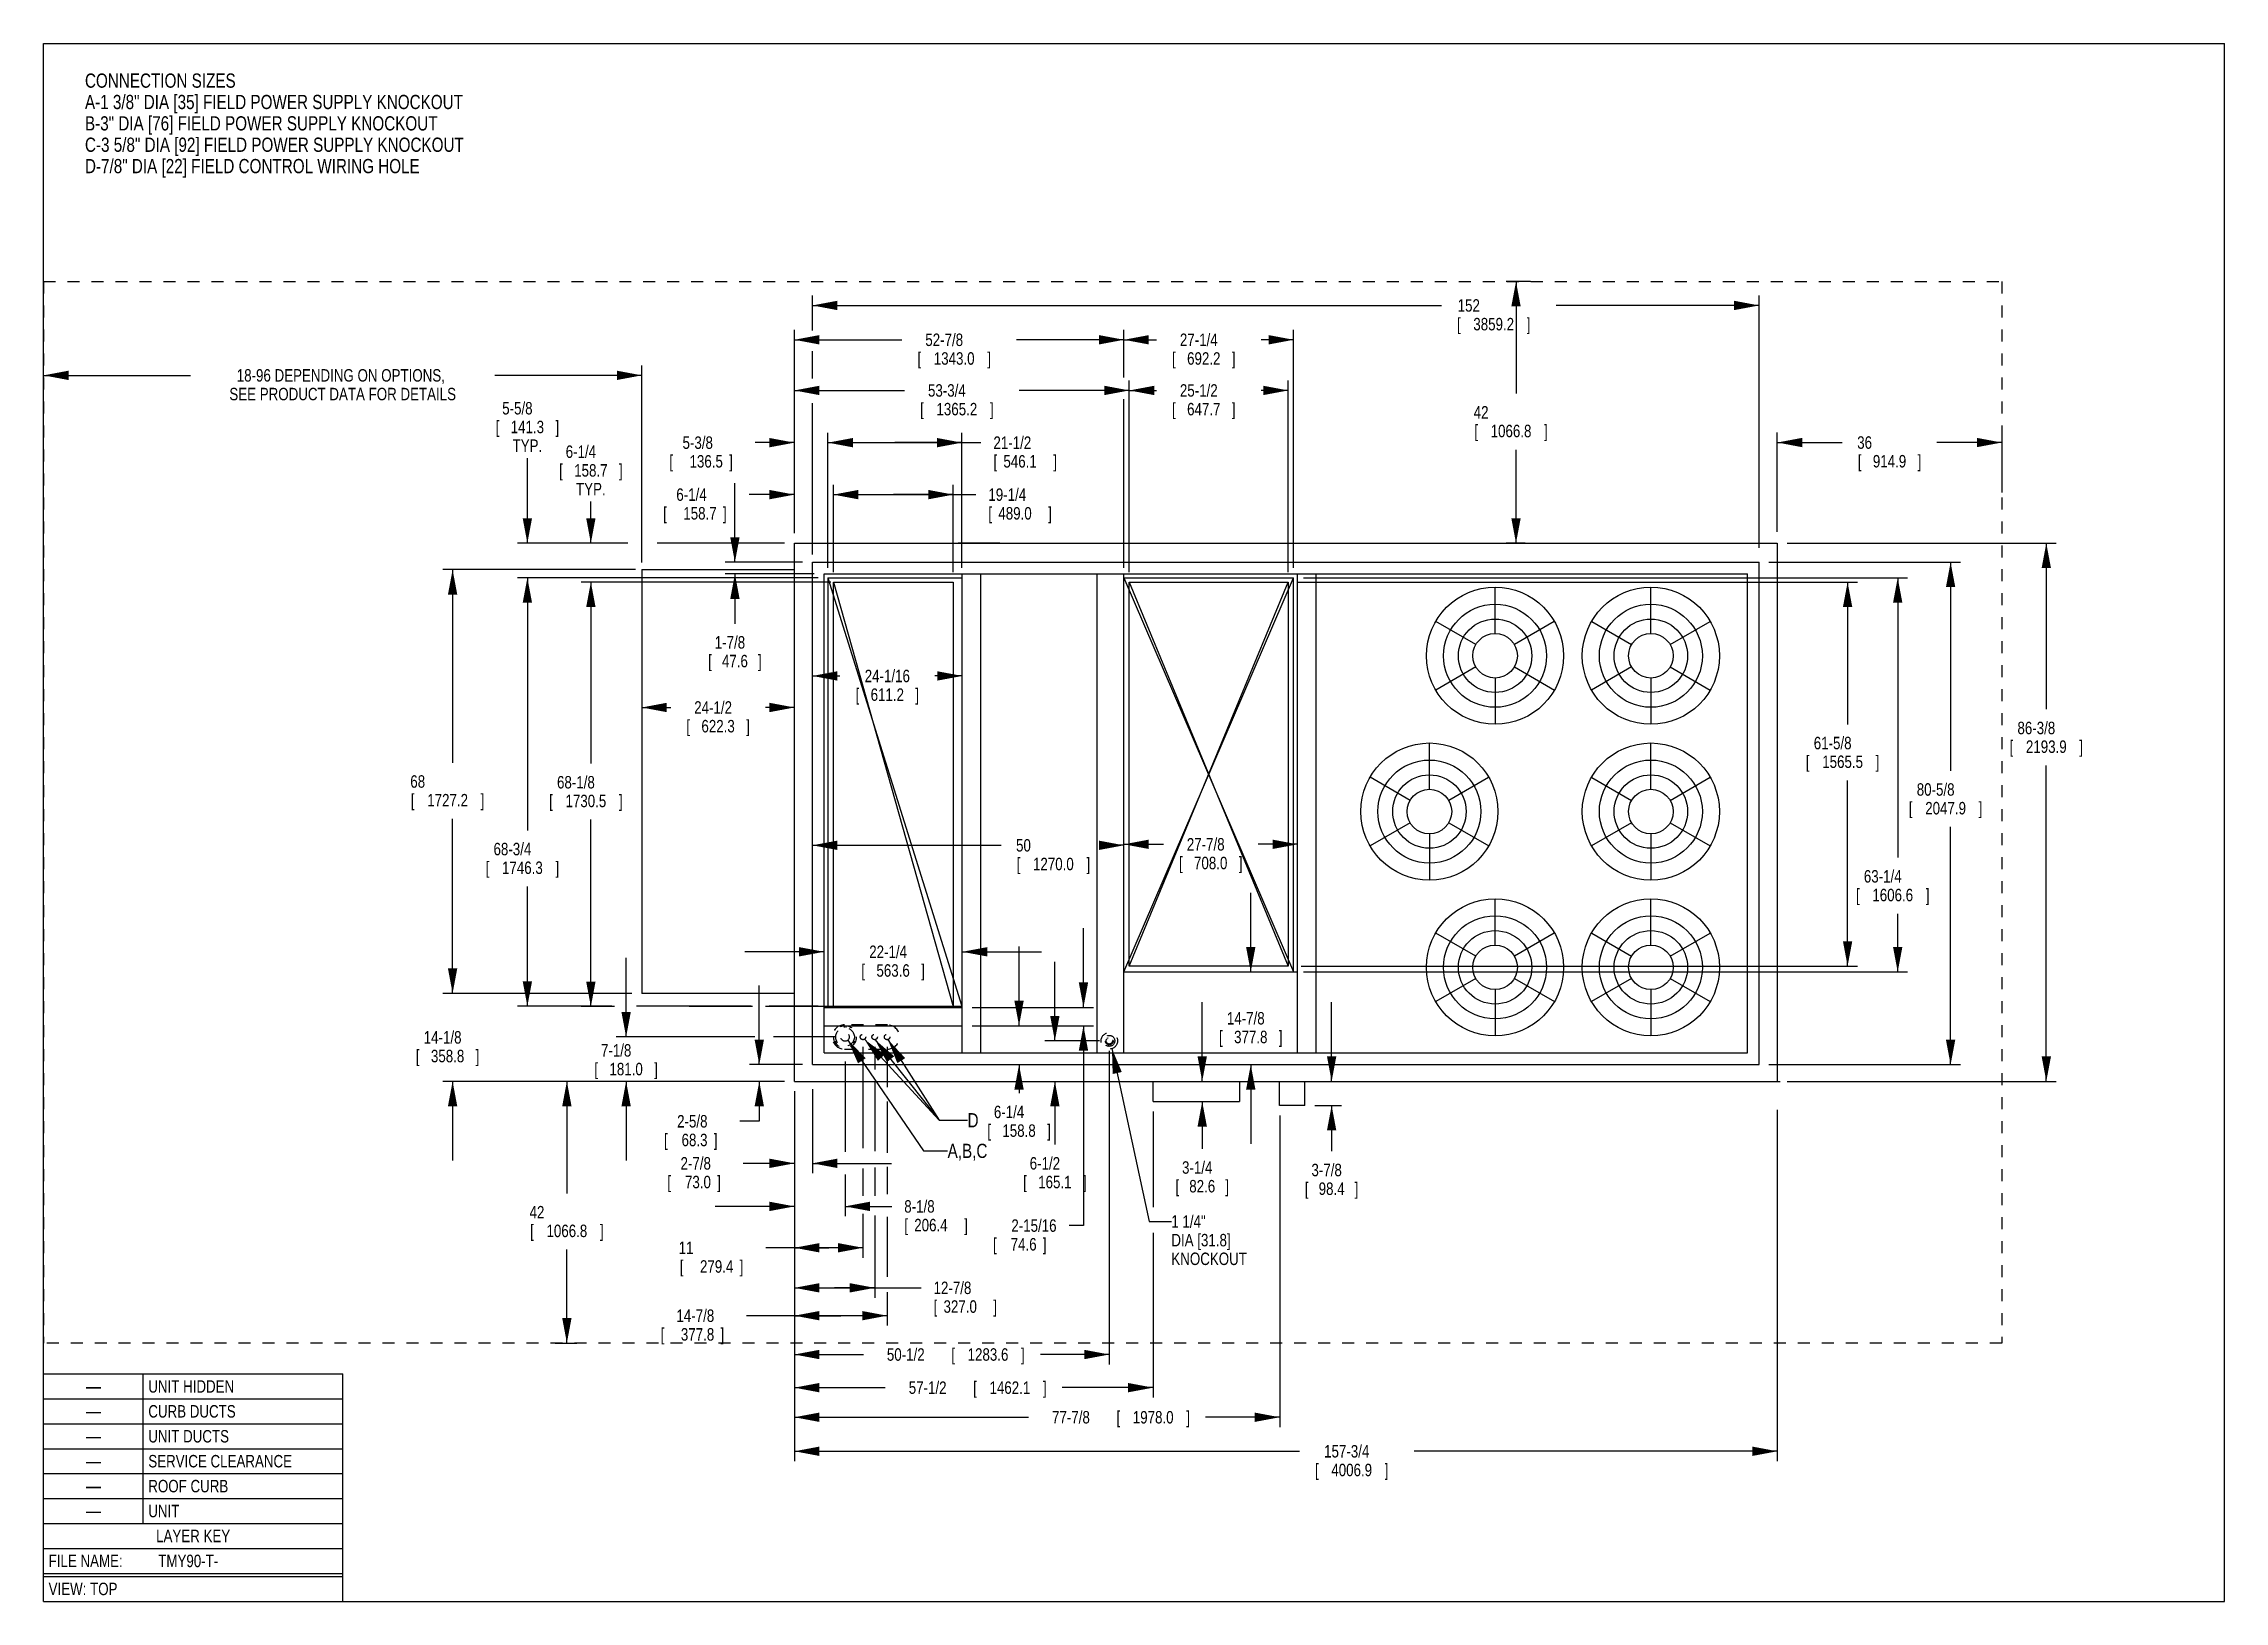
# Model space of a CAD drawing. Extents: x 0 to 350, y 0 to 250.
import ezdxf
from ezdxf.enums import TextEntityAlignment as Align

# ---------------------------------------------------------------- set-up
doc = ezdxf.new("R2010")
doc.units = 0
doc.header["$LTSCALE"] = 19.25
doc.linetypes.add('DASHED', pattern=[0.2, 0.1, -0.1])
doc.linetypes.add('HIDDEN', pattern=[0.2, 0.1, -0.1])
doc.layers.get('0').update_dxf_attribs({"linetype": 'CONTINUOUS'})
for name, color, linetype in [('CURB-14', 6, 'CONTINUOUS'), ('CURB-14-DIM', 6, 'CONTINUOUS'), ('CURB-24', 6, 'CONTINUOUS'), ('CURB-24-DIM', 6, 'CONTINUOUS'), ('CURB-DUCTS', 5, 'CONTINUOUS'), ('CURBDUCTDIM', 5, 'CONTINUOUS'), ('HOODS', 7, 'CONTINUOUS'), ('NOTES', 1, 'CONTINUOUS'), ('SERVCLEAR', 1, 'CONTINUOUS'), ('SERVCLRDIM', 1, 'CONTINUOUS'), ('UNIT-DIM', 7, 'CONTINUOUS'), ('UNIT-DUCT-DIM', 2, 'CONTINUOUS'), ('UNIT-DUCTS', 2, 'CONTINUOUS'), ('UNIT-HID', 8, 'CONTINUOUS'), ('UNIT-SOL', 7, 'CONTINUOUS')]:
    doc.layers.add(name, color=color, linetype=linetype)
doc.styles.get("Standard").update_dxf_attribs({"font": 'txt', "width": 0.8})
doc.styles.add('TEXTSTYLE_2', font='txt', dxfattribs={"width": 8})
doc.dimstyles.get("Standard").update_dxf_attribs({"dimtxt": 0.18, "dimasz": 0.18, "dimexe": 0.18, "dimexo": 0.0625, "dimgap": 0.09, "dimtad": 0, "dimtih": 1, "dimtoh": 1, "dimzin": 0, "dimcen": 0.09, "dimazin": 3, "dimtfac": 1, "dimtofl": 0, "dimtmove": 0, "dimatfit": 3})

# ---------------------------------------------------------------- blocks, each defined once
blk = doc.blocks.new('_FILLED')
at = {"color": 0, "linetype": 'ByBlock'}
blk.add_solid([(0, 0), (-1, 0.1875), (-1, -0.1875)], dxfattribs=at)
blk = doc.blocks.new('*D1')
at = {"layer": 'UNIT-DUCT-DIM', "color": 2, "linetype": 'CONTINUOUS'}
for p, q in [((126.35, 163.58), (86.25, 163.58)), ((87.83, 163.58), (87.83, 134.46)), ((87.83, 95.45), (87.83, 125.46)), ((91.6, 95.45), (86.25, 95.45)), ((113.75, 95.45), (103.61, 95.45)), ((126.19, 95.45), (115.88, 95.45))]:
    blk.add_line(p, q, dxfattribs=at)
at = {"layer": 'UNIT-DUCT-DIM', "color": 2, "linetype": 'CONTINUOUS', "xscale": 4, "yscale": 4, "zscale": 4}
for p, rotation in [((87.83, 163.58), 90), ((87.83, 95.45), 270)]:
    blk.add_blockref('_FILLED', p, dxfattribs=dict(at, rotation=rotation))
at = {"layer": 'UNIT-DUCT-DIM', "color": 2, "linetype": 'CONTINUOUS', "width": 0.8}
for s, p in [('[', (81.43, 127.46)), ('68-1/8', (85.43, 130.46)), (']', (92.63, 127.46)), ('1730.5', (87.03, 127.46))]:
    blk.add_text(s, height=2, dxfattribs=at).set_placement(p, align=Align.CENTER)
blk = doc.blocks.new('*D2')
at = {"layer": 'UNIT-DUCT-DIM', "color": 2, "linetype": 'CONTINUOUS'}
for p, q in [((201.13, 163.58), (291.12, 163.58)), ((289.53, 163.58), (289.53, 140.75)), ((289.53, 101.95), (289.53, 131.75)), ((201.83, 101.95), (291.12, 101.95))]:
    blk.add_line(p, q, dxfattribs=at)
at = {"layer": 'UNIT-DUCT-DIM', "color": 2, "linetype": 'CONTINUOUS', "xscale": 4, "yscale": 4, "zscale": 4}
for p, rotation in [((289.53, 163.58), 90), ((289.53, 101.95), 270)]:
    blk.add_blockref('_FILLED', p, dxfattribs=dict(at, rotation=rotation))
at = {"layer": 'UNIT-DUCT-DIM', "color": 2, "linetype": 'CONTINUOUS', "width": 0.8}
for s, p in [('61-5/8', (287.13, 136.75)), ('[', (283.13, 133.75)), ('1565.5', (288.73, 133.75)), (']', (294.33, 133.75))]:
    blk.add_text(s, height=2, dxfattribs=at).set_placement(p, align=Align.CENTER)
blk = doc.blocks.new('*D3')
at = {"layer": 'UNIT-DIM', "color": 7, "linetype": 'CONTINUOUS'}
for p, q in [((93.49, 90.58), (93.49, 103.28)), ((114.14, 90.58), (91.9, 90.58)), ((127.04, 90.58), (117.16, 90.58)), ((118.91, 83.46), (91.9, 83.46)), ((93.49, 83.46), (93.49, 70.76))]:
    blk.add_line(p, q, dxfattribs=at)
at = {"layer": 'UNIT-DIM', "color": 7, "linetype": 'CONTINUOUS', "xscale": 4, "yscale": 4, "zscale": 4}
for p, rotation in [((93.49, 90.58), 270), ((93.49, 83.46), 90)]:
    blk.add_blockref('_FILLED', p, dxfattribs=dict(at, rotation=rotation))
at = {"layer": 'UNIT-DIM', "color": 7, "linetype": 'CONTINUOUS', "width": 0.8}
for s, p in [('7-1/8', (91.89, 87.43)), ('[', (88.69, 84.43)), ('181.0', (93.49, 84.43)), (']', (98.29, 84.43))]:
    blk.add_text(s, height=2, dxfattribs=at).set_placement(p, align=Align.CENTER)
blk = doc.blocks.new('*D4')
at = {"layer": 'UNIT-DIM', "color": 7, "linetype": 'CONTINUOUS'}
for p, q in [((131.5, 88.99), (131.5, 72.71)), ((120.5, 80.38), (120.5, 55.16)), ((131.5, 69.46), (131.5, 65.08)), ((131.5, 62.18), (131.5, 55.16)), ((126, 56.75), (115.9, 56.75)), ((120.5, 56.75), (126, 56.75)), ((131.5, 56.75), (126, 56.75))]:
    blk.add_line(p, q, dxfattribs=at)
at = {"layer": 'UNIT-DIM', "color": 7, "linetype": 'CONTINUOUS', "xscale": 4, "yscale": 4, "zscale": 4, "rotation": 180}
blk.add_blockref('_FILLED', (120.5, 56.75), dxfattribs=at)
at = {"layer": 'UNIT-DIM', "color": 7, "linetype": 'CONTINUOUS', "xscale": 4, "yscale": 4, "zscale": 4}
blk.add_blockref('_FILLED', (131.5, 56.75), dxfattribs=at)
at = {"layer": 'UNIT-DIM', "color": 7, "linetype": 'CONTINUOUS', "width": 0.8}
for s, p in [('11', (104.3, 55.75)), ('[', (102.7, 52.75)), ('279.4', (110.7, 52.75)), (']', (112.3, 52.75))]:
    blk.add_text(s, height=2, dxfattribs=at).set_placement(p, align=Align.RIGHT)
blk = doc.blocks.new('*D5')
at = {"layer": 'UNIT-DIM', "color": 7, "linetype": 'CONTINUOUS'}
for p, q in [((133.38, 88.99), (133.38, 85.34)), ((133.38, 83.44), (133.38, 72.24)), ((120.5, 80.19), (120.5, 48.73)), ((133.38, 69.65), (133.38, 65.11)), ((133.38, 61.91), (133.38, 48.73)), ((120.5, 50.32), (126.94, 50.32)), ((133.38, 50.32), (126.94, 50.32)), ((126.94, 50.32), (140.83, 50.32))]:
    blk.add_line(p, q, dxfattribs=at)
at = {"layer": 'UNIT-DIM', "color": 7, "linetype": 'CONTINUOUS', "xscale": 4, "yscale": 4, "zscale": 4, "rotation": 180}
blk.add_blockref('_FILLED', (120.5, 50.32), dxfattribs=at)
at = {"layer": 'UNIT-DIM', "color": 7, "linetype": 'CONTINUOUS', "xscale": 4, "yscale": 4, "zscale": 4}
blk.add_blockref('_FILLED', (133.38, 50.32), dxfattribs=at)
at = {"layer": 'UNIT-DIM', "color": 7, "linetype": 'CONTINUOUS', "width": 0.8}
for s, p in [('12-7/8', (142.83, 49.32)), ('[', (142.83, 46.32)), ('327.0', (144.43, 46.32)), (']', (152.43, 46.32))]:
    blk.add_text(s, height=2, dxfattribs=at).set_placement(p)
blk = doc.blocks.new('*D6')
at = {"layer": 'UNIT-DIM', "color": 7, "linetype": 'CONTINUOUS'}
for p, q in [((135.38, 88.99), (135.38, 82.55)), ((120.5, 80.22), (120.5, 44.26)), ((135.38, 80.24), (135.38, 71.97)), ((135.38, 69.74), (135.38, 65.34)), ((135.38, 61.73), (135.38, 52.1)), ((135.38, 49.6), (135.38, 44.26)), ((127.94, 45.85), (112.83, 45.85)), ((120.5, 45.85), (127.94, 45.85)), ((135.38, 45.85), (127.94, 45.85))]:
    blk.add_line(p, q, dxfattribs=at)
at = {"layer": 'UNIT-DIM', "color": 7, "linetype": 'CONTINUOUS', "xscale": 4, "yscale": 4, "zscale": 4, "rotation": 180}
blk.add_blockref('_FILLED', (120.5, 45.85), dxfattribs=at)
at = {"layer": 'UNIT-DIM', "color": 7, "linetype": 'CONTINUOUS', "xscale": 4, "yscale": 4, "zscale": 4}
blk.add_blockref('_FILLED', (135.38, 45.85), dxfattribs=at)
at = {"layer": 'UNIT-DIM', "color": 7, "linetype": 'CONTINUOUS', "width": 0.8}
for s, p in [('14-7/8', (107.63, 44.85)), ('[', (99.63, 41.85)), ('377.8', (107.63, 41.85)), (']', (109.23, 41.85))]:
    blk.add_text(s, height=2, dxfattribs=at).set_placement(p, align=Align.RIGHT)
blk = doc.blocks.new('*D7')
at = {"layer": 'UNIT-DIM', "color": 7, "linetype": 'CONTINUOUS'}
for p, q in [((94.98, 165.58), (64.05, 165.58)), ((65.64, 165.58), (65.64, 134.58)), ((65.64, 97.58), (65.64, 125.58)), ((94.41, 97.58), (64.05, 97.58))]:
    blk.add_line(p, q, dxfattribs=at)
at = {"layer": 'UNIT-DIM', "color": 7, "linetype": 'CONTINUOUS', "xscale": 4, "yscale": 4, "zscale": 4}
for p, rotation in [((65.64, 165.58), 90), ((65.64, 97.58), 270)]:
    blk.add_blockref('_FILLED', p, dxfattribs=dict(at, rotation=rotation))
at = {"layer": 'UNIT-DIM', "color": 7, "linetype": 'CONTINUOUS', "width": 0.8}
for s, p in [('68', (60.04, 130.58)), ('[', (59.24, 127.58)), ('1727.2', (64.84, 127.58)), (']', (70.44, 127.58))]:
    blk.add_text(s, height=2, dxfattribs=at).set_placement(p, align=Align.CENTER)
blk = doc.blocks.new('*D8')
at = {"layer": 'UNIT-DIM', "color": 7, "linetype": 'CONTINUOUS'}
for p, q in [((65.64, 97.58), (65.64, 110.28)), ((94.41, 97.58), (64.05, 97.58)), ((109.29, 83.46), (64.05, 83.46)), ((65.64, 83.46), (65.64, 70.76))]:
    blk.add_line(p, q, dxfattribs=at)
at = {"layer": 'UNIT-DIM', "color": 7, "linetype": 'CONTINUOUS', "xscale": 4, "yscale": 4, "zscale": 4}
for p, rotation in [((65.64, 97.58), 270), ((65.64, 83.46), 90)]:
    blk.add_blockref('_FILLED', p, dxfattribs=dict(at, rotation=rotation))
at = {"layer": 'UNIT-DIM', "color": 7, "linetype": 'CONTINUOUS', "width": 0.8}
for s, p in [('14-1/8', (64.04, 89.52)), ('[', (60.04, 86.52)), ('358.8', (64.84, 86.52)), (']', (69.64, 86.52))]:
    blk.add_text(s, height=2, dxfattribs=at).set_placement(p, align=Align.CENTER)
blk = doc.blocks.new('*D9')
at = {"layer": 'UNIT-DIM', "color": 7, "linetype": 'CONTINUOUS'}
for p, q in [((279.84, 169.83), (323.01, 169.83)), ((321.42, 169.83), (321.42, 143.17)), ((321.42, 83.46), (321.42, 134.17)), ((279.84, 83.46), (323.01, 83.46))]:
    blk.add_line(p, q, dxfattribs=at)
at = {"layer": 'UNIT-DIM', "color": 7, "linetype": 'CONTINUOUS', "xscale": 4, "yscale": 4, "zscale": 4}
for p, rotation in [((321.42, 169.83), 90), ((321.42, 83.46), 270)]:
    blk.add_blockref('_FILLED', p, dxfattribs=dict(at, rotation=rotation))
at = {"layer": 'UNIT-DIM', "color": 7, "linetype": 'CONTINUOUS', "width": 0.8}
for s, p in [('86-3/8', (319.82, 139.17)), ('[', (315.82, 136.17)), ('2193.9', (321.42, 136.17)), (']', (327.02, 136.17))]:
    blk.add_text(s, height=2, dxfattribs=at).set_placement(p, align=Align.CENTER)
blk = doc.blocks.new('*D10')
at = {"layer": 'UNIT-DIM', "color": 7, "linetype": 'CONTINUOUS'}
for p, q in [((120.5, 79.31), (120.5, 22.5)), ((278.25, 78.87), (278.25, 22.5)), ((120.5, 24.09), (201.54, 24.09)), ((278.25, 24.09), (219.94, 24.09))]:
    blk.add_line(p, q, dxfattribs=at)
at = {"layer": 'UNIT-DIM', "color": 7, "linetype": 'CONTINUOUS', "xscale": 4, "yscale": 4, "zscale": 4, "rotation": 180}
blk.add_blockref('_FILLED', (120.5, 24.09), dxfattribs=at)
at = {"layer": 'UNIT-DIM', "color": 7, "linetype": 'CONTINUOUS', "xscale": 4, "yscale": 4, "zscale": 4}
blk.add_blockref('_FILLED', (278.25, 24.09), dxfattribs=at)
at = {"layer": 'UNIT-DIM', "color": 7, "linetype": 'CONTINUOUS', "width": 0.8}
for s, p in [('157-3/4', (209.14, 23.09)), ('[', (204.34, 20.09)), ('4006.9', (209.94, 20.09)), (']', (215.54, 20.09))]:
    blk.add_text(s, height=2, dxfattribs=at).set_placement(p, align=Align.CENTER)
blk = doc.blocks.new('*D11')
at = {"layer": 'SERVCLRDIM', "color": 1, "linetype": 'CONTINUOUS'}
for p, q in [((0, 196.76), (23.6, 196.76)), ((96, 196.76), (72.4, 196.76)), ((96, 195.76), (96, 198.35)), ((96, 166.72), (96, 195.76))]:
    blk.add_line(p, q, dxfattribs=at)
at = {"layer": 'SERVCLRDIM', "color": 1, "linetype": 'CONTINUOUS', "xscale": 4, "yscale": 4, "zscale": 4, "rotation": 180}
blk.add_blockref('_FILLED', (0, 196.76), dxfattribs=at)
at = {"layer": 'SERVCLRDIM', "color": 1, "linetype": 'CONTINUOUS', "xscale": 4, "yscale": 4, "zscale": 4}
blk.add_blockref('_FILLED', (96, 196.76), dxfattribs=at)
at = {"layer": 'SERVCLRDIM', "color": 1, "linetype": 'CONTINUOUS', "width": 0.8}
for s, p in [('18-96 DEPENDING ON OPTIONS, ', (48, 195.76)), ('SEE PRODUCT DATA FOR DETAILS', (48, 192.76))]:
    blk.add_text(s, height=2, dxfattribs=at).set_placement(p, align=Align.CENTER)
blk = doc.blocks.new('*D12')
at = {"layer": 'SERVCLRDIM', "color": 1, "linetype": 'CONTINUOUS'}
for p, q in [((238.65, 211.83), (234.72, 211.83)), ((236.31, 211.83), (236.31, 193.83)), ((236.31, 169.83), (236.31, 184.83)), ((237.78, 169.83), (234.72, 169.83))]:
    blk.add_line(p, q, dxfattribs=at)
at = {"layer": 'SERVCLRDIM', "color": 1, "linetype": 'CONTINUOUS', "xscale": 4, "yscale": 4, "zscale": 4}
for p, rotation in [((236.31, 211.83), 90), ((236.31, 169.83), 270)]:
    blk.add_blockref('_FILLED', p, dxfattribs=dict(at, rotation=rotation))
at = {"layer": 'SERVCLRDIM', "color": 1, "linetype": 'CONTINUOUS', "width": 0.8}
for s, p in [('42', (230.71, 189.83)), ('[', (229.91, 186.83)), ('1066.8', (235.51, 186.83)), (']', (241.11, 186.83))]:
    blk.add_text(s, height=2, dxfattribs=at).set_placement(p, align=Align.CENTER)
blk = doc.blocks.new('*D13')
at = {"layer": 'SERVCLRDIM', "color": 1, "linetype": 'CONTINUOUS'}
for p, q in [((278.25, 171.66), (278.25, 187.57)), ((278.25, 185.98), (288.66, 185.98)), ((314.27, 185.98), (303.86, 185.98)), ((314.27, 187.57), (314.27, 177.95))]:
    blk.add_line(p, q, dxfattribs=at)
at = {"layer": 'SERVCLRDIM', "color": 1, "linetype": 'CONTINUOUS', "xscale": 4, "yscale": 4, "zscale": 4, "rotation": 180}
blk.add_blockref('_FILLED', (278.25, 185.98), dxfattribs=at)
at = {"layer": 'SERVCLRDIM', "color": 1, "linetype": 'CONTINUOUS', "xscale": 4, "yscale": 4, "zscale": 4}
blk.add_blockref('_FILLED', (314.27, 185.98), dxfattribs=at)
at = {"layer": 'SERVCLRDIM', "color": 1, "linetype": 'CONTINUOUS', "width": 0.8}
for s, p in [('36', (292.26, 184.98)), ('[', (291.46, 181.98)), ('914.9', (296.26, 181.98)), (']', (301.06, 181.98))]:
    blk.add_text(s, height=2, dxfattribs=at).set_placement(p, align=Align.CENTER)
blk = doc.blocks.new('*D14')
at = {"layer": 'SERVCLRDIM', "color": 1, "linetype": 'CONTINUOUS'}
for p, q in [((85.57, 83.46), (77.51, 83.46)), ((83.98, 83.46), (83.98, 65.46)), ((83.98, 41.46), (83.98, 56.46)), ((82.09, 41.46), (85.57, 41.46))]:
    blk.add_line(p, q, dxfattribs=at)
at = {"layer": 'SERVCLRDIM', "color": 1, "linetype": 'CONTINUOUS', "xscale": 4, "yscale": 4, "zscale": 4}
for p, rotation in [((83.98, 83.46), 90), ((83.98, 41.46), 270)]:
    blk.add_blockref('_FILLED', p, dxfattribs=dict(at, rotation=rotation))
at = {"layer": 'SERVCLRDIM', "color": 1, "linetype": 'CONTINUOUS', "width": 0.8}
for s, p in [('42', (79.18, 61.46)), ('[', (78.38, 58.46)), ('1066.8', (83.98, 58.46)), (']', (89.58, 58.46))]:
    blk.add_text(s, height=2, dxfattribs=at).set_placement(p, align=Align.CENTER)
blk = doc.blocks.new('*D15')
at = {"layer": 'CURBDUCTDIM', "color": 5, "linetype": 'CONTINUOUS'}
for p, q in [((125.88, 186.2), (125.88, 187.55)), ((125.88, 185.96), (136.62, 185.96)), ((147.38, 185.96), (136.62, 185.96)), ((136.62, 185.96), (150.44, 185.96)), ((147.38, 165.86), (147.38, 187.55)), ((125.88, 165.86), (125.88, 182.62))]:
    blk.add_line(p, q, dxfattribs=at)
at = {"layer": 'CURBDUCTDIM', "color": 5, "linetype": 'CONTINUOUS', "xscale": 4, "yscale": 4, "zscale": 4, "rotation": 180}
blk.add_blockref('_FILLED', (125.88, 185.96), dxfattribs=at)
at = {"layer": 'CURBDUCTDIM', "color": 5, "linetype": 'CONTINUOUS', "xscale": 4, "yscale": 4, "zscale": 4}
blk.add_blockref('_FILLED', (147.38, 185.96), dxfattribs=at)
at = {"layer": 'CURBDUCTDIM', "color": 5, "linetype": 'CONTINUOUS', "width": 0.8}
for s, p in [('21-1/2', (152.44, 184.96)), ('[', (152.44, 181.96)), ('546.1', (154.04, 181.96)), (']', (162.04, 181.96))]:
    blk.add_text(s, height=2, dxfattribs=at).set_placement(p)
blk = doc.blocks.new('*D16')
at = {"layer": 'CURBDUCTDIM', "color": 5, "linetype": 'CONTINUOUS'}
for p, q in [((173.38, 196.42), (173.38, 204.06)), ((200.62, 165.86), (200.62, 204.06)), ((173.38, 202.47), (178.6, 202.47)), ((200.62, 202.47), (195.4, 202.47)), ((173.38, 165.86), (173.38, 192.94))]:
    blk.add_line(p, q, dxfattribs=at)
at = {"layer": 'CURBDUCTDIM', "color": 5, "linetype": 'CONTINUOUS', "xscale": 4, "yscale": 4, "zscale": 4, "rotation": 180}
blk.add_blockref('_FILLED', (173.38, 202.47), dxfattribs=at)
at = {"layer": 'CURBDUCTDIM', "color": 5, "linetype": 'CONTINUOUS', "xscale": 4, "yscale": 4, "zscale": 4}
blk.add_blockref('_FILLED', (200.62, 202.47), dxfattribs=at)
at = {"layer": 'CURBDUCTDIM', "color": 5, "linetype": 'CONTINUOUS', "width": 0.8}
for s, p in [('27-1/4', (185.4, 201.47)), ('[', (181.4, 198.47)), ('692.2', (186.2, 198.47)), (']', (191, 198.47))]:
    blk.add_text(s, height=2, dxfattribs=at).set_placement(p, align=Align.CENTER)
blk = doc.blocks.new('*D17')
at = {"layer": 'UNIT-DUCT-DIM', "color": 2, "linetype": 'CONTINUOUS'}
for p, q in [((87.83, 169.83), (87.83, 176.51)), ((90.73, 169.83), (86.25, 169.83)), ((153.49, 169.83), (146.77, 169.83)), ((125.16, 163.58), (86.25, 163.58)), ((87.83, 163.58), (87.83, 150.88))]:
    blk.add_line(p, q, dxfattribs=at)
at = {"layer": 'UNIT-DUCT-DIM', "color": 2, "linetype": 'CONTINUOUS', "xscale": 4, "yscale": 4, "zscale": 4}
for p, rotation in [((87.83, 169.83), 270), ((87.83, 163.58), 90)]:
    blk.add_blockref('_FILLED', p, dxfattribs=dict(at, rotation=rotation))
at = {"layer": 'UNIT-DUCT-DIM', "color": 2, "linetype": 'CONTINUOUS', "width": 0.8}
for s, p in [('6-1/4', (86.23, 183.51)), ('[', (83.03, 180.51)), ('158.7', (87.83, 180.51)), (']', (92.63, 180.51)), ('TYP.', (87.83, 177.51))]:
    blk.add_text(s, height=2, dxfattribs=at).set_placement(p, align=Align.CENTER)
blk = doc.blocks.new('*D18')
at = {"layer": 'UNIT-DUCT-DIM', "color": 2, "linetype": 'CONTINUOUS'}
for p, q in [((120.5, 173.85), (120.5, 179.2)), ((126.75, 165.17), (126.75, 179.2)), ((120.5, 177.62), (113.22, 177.62)), ((126.75, 177.62), (139.45, 177.62))]:
    blk.add_line(p, q, dxfattribs=at)
at = {"layer": 'UNIT-DUCT-DIM', "color": 2, "linetype": 'CONTINUOUS', "xscale": 4, "yscale": 4, "zscale": 4}
blk.add_blockref('_FILLED', (120.5, 177.62), dxfattribs=at)
at = {"layer": 'UNIT-DUCT-DIM', "color": 2, "linetype": 'CONTINUOUS', "xscale": 4, "yscale": 4, "zscale": 4, "rotation": 180}
blk.add_blockref('_FILLED', (126.75, 177.62), dxfattribs=at)
at = {"layer": 'UNIT-DUCT-DIM', "color": 2, "linetype": 'CONTINUOUS', "width": 0.8}
for s, p in [('6-1/4', (106.42, 176.62)), ('[', (100.02, 173.62)), ('158.7', (108.02, 173.62)), (']', (109.62, 173.62))]:
    blk.add_text(s, height=2, dxfattribs=at).set_placement(p, align=Align.RIGHT)
blk = doc.blocks.new('*D19')
at = {"layer": 'UNIT-DUCT-DIM', "color": 2, "linetype": 'CONTINUOUS'}
for p, q in [((126.75, 165.17), (126.75, 179.2)), ((146, 165.17), (146, 179.2)), ((126.75, 177.62), (136.38, 177.62)), ((146, 177.62), (136.38, 177.62)), ((136.38, 177.62), (149.63, 177.62))]:
    blk.add_line(p, q, dxfattribs=at)
at = {"layer": 'UNIT-DUCT-DIM', "color": 2, "linetype": 'CONTINUOUS', "xscale": 4, "yscale": 4, "zscale": 4, "rotation": 180}
blk.add_blockref('_FILLED', (126.75, 177.62), dxfattribs=at)
at = {"layer": 'UNIT-DUCT-DIM', "color": 2, "linetype": 'CONTINUOUS', "xscale": 4, "yscale": 4, "zscale": 4}
blk.add_blockref('_FILLED', (146, 177.62), dxfattribs=at)
at = {"layer": 'UNIT-DUCT-DIM', "color": 2, "linetype": 'CONTINUOUS', "width": 0.8}
for s, p in [('19-1/4', (151.63, 176.62)), ('[', (151.63, 173.62)), ('489.0', (153.23, 173.62)), (']', (161.23, 173.62))]:
    blk.add_text(s, height=2, dxfattribs=at).set_placement(p)
blk = doc.blocks.new('*D20')
at = {"layer": 'UNIT-DUCT-DIM', "color": 2, "linetype": 'CONTINUOUS'}
for p, q in [((120.5, 189.82), (120.5, 195.93)), ((120.5, 194.34), (138.17, 194.34)), ((174.25, 194.34), (156.57, 194.34)), ((174.25, 165.17), (174.25, 195.93)), ((120.5, 173.65), (120.5, 186.46))]:
    blk.add_line(p, q, dxfattribs=at)
at = {"layer": 'UNIT-DUCT-DIM', "color": 2, "linetype": 'CONTINUOUS', "xscale": 4, "yscale": 4, "zscale": 4, "rotation": 180}
blk.add_blockref('_FILLED', (120.5, 194.34), dxfattribs=at)
at = {"layer": 'UNIT-DUCT-DIM', "color": 2, "linetype": 'CONTINUOUS', "xscale": 4, "yscale": 4, "zscale": 4}
blk.add_blockref('_FILLED', (174.25, 194.34), dxfattribs=at)
at = {"layer": 'UNIT-DUCT-DIM', "color": 2, "linetype": 'CONTINUOUS', "width": 0.8}
for s, p in [('53-3/4', (144.97, 193.34)), ('[', (140.97, 190.34)), ('1365.2', (146.57, 190.34)), (']', (152.17, 190.34))]:
    blk.add_text(s, height=2, dxfattribs=at).set_placement(p, align=Align.CENTER)
blk = doc.blocks.new('*D21')
at = {"layer": 'UNIT-DUCT-DIM', "color": 2, "linetype": 'CONTINUOUS'}
for p, q in [((174.25, 165.17), (174.25, 195.93)), ((174.25, 194.34), (178.6, 194.34)), ((199.75, 194.34), (195.4, 194.34)), ((199.75, 165.17), (199.75, 195.93))]:
    blk.add_line(p, q, dxfattribs=at)
at = {"layer": 'UNIT-DUCT-DIM', "color": 2, "linetype": 'CONTINUOUS', "xscale": 4, "yscale": 4, "zscale": 4, "rotation": 180}
blk.add_blockref('_FILLED', (174.25, 194.34), dxfattribs=at)
at = {"layer": 'UNIT-DUCT-DIM', "color": 2, "linetype": 'CONTINUOUS', "xscale": 4, "yscale": 4, "zscale": 4}
blk.add_blockref('_FILLED', (199.75, 194.34), dxfattribs=at)
at = {"layer": 'UNIT-DUCT-DIM', "color": 2, "linetype": 'CONTINUOUS', "width": 0.8}
for s, p in [('25-1/2', (185.4, 193.34)), ('[', (181.4, 190.34)), ('647.7', (186.2, 190.34)), (']', (191, 190.34))]:
    blk.add_text(s, height=2, dxfattribs=at).set_placement(p, align=Align.CENTER)
blk = doc.blocks.new('*D22')
at = {"layer": 'CURBDUCTDIM', "color": 5, "linetype": 'CONTINUOUS'}
for p, q in [((202.21, 164.27), (299.16, 164.27)), ((297.57, 164.27), (297.57, 119.36)), ((297.57, 101.02), (297.57, 110.36)), ((202.21, 101.02), (299.16, 101.02))]:
    blk.add_line(p, q, dxfattribs=at)
at = {"layer": 'CURBDUCTDIM', "color": 5, "linetype": 'CONTINUOUS', "xscale": 4, "yscale": 4, "zscale": 4}
for p, rotation in [((297.57, 164.27), 90), ((297.57, 101.02), 270)]:
    blk.add_blockref('_FILLED', p, dxfattribs=dict(at, rotation=rotation))
at = {"layer": 'CURBDUCTDIM', "color": 5, "linetype": 'CONTINUOUS', "width": 0.8}
for s, p in [('63-1/4', (295.17, 115.36)), ('[', (291.17, 112.36)), ('1606.6', (296.77, 112.36)), (']', (302.37, 112.36))]:
    blk.add_text(s, height=2, dxfattribs=at).set_placement(p, align=Align.CENTER)
blk = doc.blocks.new('*D23')
at = {"layer": 'CURBDUCTDIM', "color": 5, "linetype": 'CONTINUOUS'}
for p, q in [((124.29, 164.27), (76.05, 164.27)), ((77.64, 164.27), (77.64, 123.74)), ((77.64, 95.52), (77.64, 114.74)), ((91.22, 95.52), (76.05, 95.52)), ((113.55, 95.52), (95.13, 95.52)), ((124.29, 95.52), (116.44, 95.52))]:
    blk.add_line(p, q, dxfattribs=at)
at = {"layer": 'CURBDUCTDIM', "color": 5, "linetype": 'CONTINUOUS', "xscale": 4, "yscale": 4, "zscale": 4}
for p, rotation in [((77.64, 164.27), 90), ((77.64, 95.52), 270)]:
    blk.add_blockref('_FILLED', p, dxfattribs=dict(at, rotation=rotation))
at = {"layer": 'CURBDUCTDIM', "color": 5, "linetype": 'CONTINUOUS', "width": 0.8}
for s, p in [('68-3/4', (75.24, 119.74)), ('[', (71.24, 116.74)), ('1746.3', (76.84, 116.74)), (']', (82.44, 116.74))]:
    blk.add_text(s, height=2, dxfattribs=at).set_placement(p, align=Align.CENTER)
blk = doc.blocks.new('*D24')
at = {"layer": 'CURBDUCTDIM', "color": 5, "linetype": 'CONTINUOUS'}
for p, q in [((77.64, 169.83), (77.64, 183.48)), ((93.74, 169.83), (76.05, 169.83)), ((118.91, 169.83), (98.46, 169.83)), ((124.29, 164.27), (76.05, 164.27)), ((77.64, 164.27), (77.64, 151.57))]:
    blk.add_line(p, q, dxfattribs=at)
at = {"layer": 'CURBDUCTDIM', "color": 5, "linetype": 'CONTINUOUS', "xscale": 4, "yscale": 4, "zscale": 4}
for p, rotation in [((77.64, 169.83), 270), ((77.64, 164.27), 90)]:
    blk.add_blockref('_FILLED', p, dxfattribs=dict(at, rotation=rotation))
at = {"layer": 'CURBDUCTDIM', "color": 5, "linetype": 'CONTINUOUS', "width": 0.8}
for s, p in [('5-5/8', (76.04, 190.48)), ('[', (72.84, 187.48)), ('141.3', (77.64, 187.48)), (']', (82.44, 187.48)), ('TYP.', (77.64, 184.48))]:
    blk.add_text(s, height=2, dxfattribs=at).set_placement(p, align=Align.CENTER)
blk = doc.blocks.new('*D25')
at = {"layer": 'CURBDUCTDIM', "color": 5, "linetype": 'CONTINUOUS'}
for p, q in [((120.5, 185.96), (114.22, 185.96)), ((120.5, 171.42), (120.5, 187.55)), ((125.88, 165.86), (125.88, 187.55)), ((125.88, 185.96), (138.57, 185.96))]:
    blk.add_line(p, q, dxfattribs=at)
at = {"layer": 'CURBDUCTDIM', "color": 5, "linetype": 'CONTINUOUS', "xscale": 4, "yscale": 4, "zscale": 4}
blk.add_blockref('_FILLED', (120.5, 185.96), dxfattribs=at)
at = {"layer": 'CURBDUCTDIM', "color": 5, "linetype": 'CONTINUOUS', "xscale": 4, "yscale": 4, "zscale": 4, "rotation": 180}
blk.add_blockref('_FILLED', (125.88, 185.96), dxfattribs=at)
at = {"layer": 'CURBDUCTDIM', "color": 5, "linetype": 'CONTINUOUS', "width": 0.8}
for s, p in [('5-3/8', (107.42, 184.96)), ('[', (101.02, 181.96)), ('136.5', (109.02, 181.96)), (']', (110.62, 181.96))]:
    blk.add_text(s, height=2, dxfattribs=at).set_placement(p, align=Align.RIGHT)
blk = doc.blocks.new('*D26')
at = {"layer": 'CURBDUCTDIM', "color": 5, "linetype": 'CONTINUOUS'}
for p, q in [((120.5, 171.42), (120.5, 204.06)), ((173.38, 197.41), (173.38, 204.06)), ((120.5, 202.47), (137.74, 202.47)), ((173.38, 202.47), (156.14, 202.47))]:
    blk.add_line(p, q, dxfattribs=at)
at = {"layer": 'CURBDUCTDIM', "color": 5, "linetype": 'CONTINUOUS', "xscale": 4, "yscale": 4, "zscale": 4, "rotation": 180}
blk.add_blockref('_FILLED', (120.5, 202.47), dxfattribs=at)
at = {"layer": 'CURBDUCTDIM', "color": 5, "linetype": 'CONTINUOUS', "xscale": 4, "yscale": 4, "zscale": 4}
blk.add_blockref('_FILLED', (173.38, 202.47), dxfattribs=at)
at = {"layer": 'CURBDUCTDIM', "color": 5, "linetype": 'CONTINUOUS', "width": 0.8}
for s, p in [('52-7/8', (144.54, 201.47)), ('[', (140.54, 198.47)), ('1343.0', (146.14, 198.47)), (']', (151.74, 198.47))]:
    blk.add_text(s, height=2, dxfattribs=at).set_placement(p, align=Align.CENTER)
blk = doc.blocks.new('*D27')
at = {"layer": 'UNIT-DIM', "color": 7, "linetype": 'CONTINUOUS'}
for p, q in [((128.62, 86.67), (128.62, 72.14)), ((120.5, 81.87), (120.5, 61.8)), ((128.62, 68.52), (128.62, 61.8)), ((120.5, 63.39), (107.8, 63.39)), ((128.62, 63.39), (136.13, 63.39))]:
    blk.add_line(p, q, dxfattribs=at)
at = {"layer": 'UNIT-DIM', "color": 7, "linetype": 'CONTINUOUS', "xscale": 4, "yscale": 4, "zscale": 4}
blk.add_blockref('_FILLED', (120.5, 63.39), dxfattribs=at)
at = {"layer": 'UNIT-DIM', "color": 7, "linetype": 'CONTINUOUS', "xscale": 4, "yscale": 4, "zscale": 4, "rotation": 180}
blk.add_blockref('_FILLED', (128.62, 63.39), dxfattribs=at)
at = {"layer": 'UNIT-DIM', "color": 7, "linetype": 'CONTINUOUS', "width": 0.8}
for s, p in [('8-1/8', (138.13, 62.39)), ('[', (138.13, 59.39)), ('206.4', (139.73, 59.39)), (']', (147.73, 59.39))]:
    blk.add_text(s, height=2, dxfattribs=at).set_placement(p)
blk = doc.blocks.new('*D28')
at = {"layer": 'UNIT-DIM', "color": 7, "linetype": 'CONTINUOUS'}
for p, q in [((96, 143.46), (100.65, 143.46)), ((120.5, 143.46), (115.85, 143.46))]:
    blk.add_line(p, q, dxfattribs=at)
at = {"layer": 'UNIT-DIM', "color": 7, "linetype": 'CONTINUOUS', "xscale": 4, "yscale": 4, "zscale": 4, "rotation": 180}
blk.add_blockref('_FILLED', (96, 143.46), dxfattribs=at)
at = {"layer": 'UNIT-DIM', "color": 7, "linetype": 'CONTINUOUS', "xscale": 4, "yscale": 4, "zscale": 4}
blk.add_blockref('_FILLED', (120.5, 143.46), dxfattribs=at)
at = {"layer": 'UNIT-DIM', "color": 7, "linetype": 'CONTINUOUS', "width": 0.8}
for s, p in [('24-1/2', (107.45, 142.46)), ('[', (103.45, 139.46)), ('622.3', (108.25, 139.46)), (']', (113.05, 139.46))]:
    blk.add_text(s, height=2, dxfattribs=at).set_placement(p, align=Align.CENTER)
blk = doc.blocks.new('*D29')
at = {"layer": 'UNIT-DIM', "color": 7, "linetype": 'CONTINUOUS'}
for p, q in [((120.5, 81.87), (120.5, 32.71)), ((178.06, 78.62), (178.06, 63.28)), ((178.06, 59.17), (178.06, 32.71)), ((120.5, 34.3), (135.08, 34.3)), ((178.06, 34.3), (163.48, 34.3))]:
    blk.add_line(p, q, dxfattribs=at)
at = {"layer": 'UNIT-DIM', "color": 7, "linetype": 'CONTINUOUS', "xscale": 4, "yscale": 4, "zscale": 4, "rotation": 180}
blk.add_blockref('_FILLED', (120.5, 34.3), dxfattribs=at)
at = {"layer": 'UNIT-DIM', "color": 7, "linetype": 'CONTINUOUS', "xscale": 4, "yscale": 4, "zscale": 4}
blk.add_blockref('_FILLED', (178.06, 34.3), dxfattribs=at)
at = {"layer": 'UNIT-DIM', "color": 7, "linetype": 'CONTINUOUS', "width": 0.8}
for s, p in [('57-1/2', (141.88, 33.3)), ('[', (149.48, 33.3)), ('1462.1', (155.08, 33.3)), (']', (160.68, 33.3))]:
    blk.add_text(s, height=2, dxfattribs=at).set_placement(p, align=Align.CENTER)
blk = doc.blocks.new('*D30')
at = {"layer": 'UNIT-DIM', "color": 7, "linetype": 'CONTINUOUS'}
for p, q in [((120.5, 81.87), (120.5, 27.96)), ((198.38, 77.99), (198.38, 27.96)), ((120.5, 29.55), (158.08, 29.55)), ((198.38, 29.55), (186.48, 29.55))]:
    blk.add_line(p, q, dxfattribs=at)
at = {"layer": 'UNIT-DIM', "color": 7, "linetype": 'CONTINUOUS', "xscale": 4, "yscale": 4, "zscale": 4, "rotation": 180}
blk.add_blockref('_FILLED', (120.5, 29.55), dxfattribs=at)
at = {"layer": 'UNIT-DIM', "color": 7, "linetype": 'CONTINUOUS', "xscale": 4, "yscale": 4, "zscale": 4}
blk.add_blockref('_FILLED', (198.38, 29.55), dxfattribs=at)
at = {"layer": 'UNIT-DIM', "color": 7, "linetype": 'CONTINUOUS', "width": 0.8}
for s, p in [('77-7/8', (164.88, 28.55)), ('[', (172.48, 28.55)), ('1978.0', (178.08, 28.55)), (']', (183.68, 28.55))]:
    blk.add_text(s, height=2, dxfattribs=at).set_placement(p, align=Align.CENTER)
blk = doc.blocks.new('*D31')
at = {"layer": 'UNIT-DIM', "color": 7, "linetype": 'CONTINUOUS'}
for p, q in [((206.72, 83.46), (206.72, 96.16)), ((204, 79.58), (208.31, 79.58)), ((206.72, 79.58), (206.72, 72.23))]:
    blk.add_line(p, q, dxfattribs=at)
at = {"layer": 'UNIT-DIM', "color": 7, "linetype": 'CONTINUOUS', "xscale": 4, "yscale": 4, "zscale": 4}
for p, rotation in [((206.72, 83.46), 270), ((206.72, 79.58), 90)]:
    blk.add_blockref('_FILLED', p, dxfattribs=dict(at, rotation=rotation))
at = {"layer": 'UNIT-DIM', "color": 7, "linetype": 'CONTINUOUS', "width": 0.8}
for s, p in [('3-7/8', (205.92, 68.23)), ('[', (202.72, 65.23)), ('98.4', (206.72, 65.23)), (']', (210.72, 65.23))]:
    blk.add_text(s, height=2, dxfattribs=at).set_placement(p, align=Align.CENTER)
blk = doc.blocks.new('*D32')
at = {"layer": 'UNIT-DIM', "color": 7, "linetype": 'CONTINUOUS'}
for p, q in [((185.95, 83.46), (185.95, 96.16)), ((185.95, 80.21), (185.95, 72.63))]:
    blk.add_line(p, q, dxfattribs=at)
at = {"layer": 'UNIT-DIM', "color": 7, "linetype": 'CONTINUOUS', "xscale": 4, "yscale": 4, "zscale": 4}
for p, rotation in [((185.95, 83.46), 270), ((185.95, 80.21), 90)]:
    blk.add_blockref('_FILLED', p, dxfattribs=dict(at, rotation=rotation))
at = {"layer": 'UNIT-DIM', "color": 7, "linetype": 'CONTINUOUS', "width": 0.8}
for s, p in [('3-1/4', (185.15, 68.63)), ('[', (181.95, 65.63)), ('82.6', (185.95, 65.63)), (']', (189.95, 65.63))]:
    blk.add_text(s, height=2, dxfattribs=at).set_placement(p, align=Align.CENTER)
blk = doc.blocks.new('*D33')
at = {"layer": 'UNIT-DIM', "color": 7, "linetype": 'CONTINUOUS'}
for p, q in [((171.03, 88.37), (171.03, 38.03)), ((120.5, 81.87), (120.5, 38.03)), ((120.5, 39.62), (131.57, 39.62)), ((171.03, 39.62), (159.97, 39.62))]:
    blk.add_line(p, q, dxfattribs=at)
at = {"layer": 'UNIT-DIM', "color": 7, "linetype": 'CONTINUOUS', "xscale": 4, "yscale": 4, "zscale": 4, "rotation": 180}
blk.add_blockref('_FILLED', (120.5, 39.62), dxfattribs=at)
at = {"layer": 'UNIT-DIM', "color": 7, "linetype": 'CONTINUOUS', "xscale": 4, "yscale": 4, "zscale": 4}
blk.add_blockref('_FILLED', (171.03, 39.62), dxfattribs=at)
at = {"layer": 'UNIT-DIM', "color": 7, "linetype": 'CONTINUOUS', "width": 0.8}
for s, p in [('50-1/2', (138.37, 38.62)), ('[', (145.97, 38.62)), ('1283.6', (151.57, 38.62)), (']', (157.17, 38.62))]:
    blk.add_text(s, height=2, dxfattribs=at).set_placement(p, align=Align.CENTER)
blk = doc.blocks.new('*D34')
at = {"layer": 'UNIT-DIM', "color": 7, "linetype": 'CONTINUOUS'}
for p, q in [((162.3, 89.96), (162.3, 102.66)), ((169.45, 89.96), (160.71, 89.96)), ((162.3, 83.46), (162.3, 73.3))]:
    blk.add_line(p, q, dxfattribs=at)
at = {"layer": 'UNIT-DIM', "color": 7, "linetype": 'CONTINUOUS', "xscale": 4, "yscale": 4, "zscale": 4}
for p, rotation in [((162.3, 89.96), 270), ((162.3, 83.46), 90)]:
    blk.add_blockref('_FILLED', p, dxfattribs=dict(at, rotation=rotation))
at = {"layer": 'UNIT-DIM', "color": 7, "linetype": 'CONTINUOUS', "width": 0.8}
for s, p in [('6-1/2', (160.7, 69.3)), ('[', (157.5, 66.3)), ('165.1', (162.3, 66.3)), (']', (167.1, 66.3))]:
    blk.add_text(s, height=2, dxfattribs=at).set_placement(p, align=Align.CENTER)
blk = doc.blocks.new('*D35')
at = {"layer": 'CURB-24-DIM', "color": 6, "linetype": 'CONTINUOUS'}
for p, q in [((114.86, 86.14), (114.86, 98.84)), ((121.79, 86.14), (113.28, 86.14)), ((118.91, 83.46), (113.28, 83.46)), ((114.86, 83.46), (114.86, 77.05)), ((114.86, 77.05), (111.75, 77.05))]:
    blk.add_line(p, q, dxfattribs=at)
at = {"layer": 'CURB-24-DIM', "color": 6, "linetype": 'CONTINUOUS', "xscale": 4, "yscale": 4, "zscale": 4}
for p, rotation in [((114.86, 86.14), 270), ((114.86, 83.46), 90)]:
    blk.add_blockref('_FILLED', p, dxfattribs=dict(at, rotation=rotation))
at = {"layer": 'CURB-24-DIM', "color": 6, "linetype": 'CONTINUOUS', "width": 0.8}
for s, p in [('2-5/8', (106.55, 76.05)), ('[', (100.15, 73.05)), ('68.3', (106.55, 73.05)), (']', (108.15, 73.05))]:
    blk.add_text(s, height=2, dxfattribs=at).set_placement(p, align=Align.RIGHT)
blk = doc.blocks.new('*D36')
at = {"layer": 'CURB-24-DIM', "color": 6, "linetype": 'CONTINUOUS'}
for p, q in [((123.38, 203.98), (123.38, 209.57)), ((123.38, 207.98), (224.33, 207.98)), ((275.31, 207.98), (242.73, 207.98)), ((275.31, 169.08), (275.31, 209.57)), ((123.38, 196.27), (123.38, 200.66)), ((123.38, 168.02), (123.38, 192.3))]:
    blk.add_line(p, q, dxfattribs=at)
at = {"layer": 'CURB-24-DIM', "color": 6, "linetype": 'CONTINUOUS', "xscale": 4, "yscale": 4, "zscale": 4, "rotation": 180}
blk.add_blockref('_FILLED', (123.38, 207.98), dxfattribs=at)
at = {"layer": 'CURB-24-DIM', "color": 6, "linetype": 'CONTINUOUS', "xscale": 4, "yscale": 4, "zscale": 4}
blk.add_blockref('_FILLED', (275.31, 207.98), dxfattribs=at)
at = {"layer": 'CURB-24-DIM', "color": 6, "linetype": 'CONTINUOUS', "width": 0.8}
for s, p in [('152', (228.73, 206.98)), ('[', (227.13, 203.98)), ('3859.2', (232.73, 203.98)), (']', (238.33, 203.98))]:
    blk.add_text(s, height=2, dxfattribs=at).set_placement(p, align=Align.CENTER)
blk = doc.blocks.new('*D37')
at = {"layer": 'CURB-24-DIM', "color": 6, "linetype": 'CONTINUOUS'}
for p, q in [((276.9, 166.77), (307.65, 166.77)), ((306.06, 166.77), (306.06, 133.3)), ((306.06, 86.14), (306.06, 124.3)), ((276.9, 86.14), (307.65, 86.14))]:
    blk.add_line(p, q, dxfattribs=at)
at = {"layer": 'CURB-24-DIM', "color": 6, "linetype": 'CONTINUOUS', "xscale": 4, "yscale": 4, "zscale": 4}
for p, rotation in [((306.06, 166.77), 90), ((306.06, 86.14), 270)]:
    blk.add_blockref('_FILLED', p, dxfattribs=dict(at, rotation=rotation))
at = {"layer": 'CURB-24-DIM', "color": 6, "linetype": 'CONTINUOUS', "width": 0.8}
for s, p in [('80-5/8', (303.66, 129.3)), ('[', (299.66, 126.3)), ('2047.9', (305.26, 126.3)), (']', (310.86, 126.3))]:
    blk.add_text(s, height=2, dxfattribs=at).set_placement(p, align=Align.CENTER)
blk = doc.blocks.new('*D38')
at = {"layer": 'CURB-24-DIM', "color": 6, "linetype": 'CONTINUOUS'}
for p, q in [((120.5, 81.87), (120.5, 68.71)), ((123.38, 82.23), (123.38, 68.71)), ((120.5, 70.3), (112.3, 70.3)), ((123.38, 70.3), (136.07, 70.3))]:
    blk.add_line(p, q, dxfattribs=at)
at = {"layer": 'CURB-24-DIM', "color": 6, "linetype": 'CONTINUOUS', "xscale": 4, "yscale": 4, "zscale": 4}
blk.add_blockref('_FILLED', (120.5, 70.3), dxfattribs=at)
at = {"layer": 'CURB-24-DIM', "color": 6, "linetype": 'CONTINUOUS', "xscale": 4, "yscale": 4, "zscale": 4, "rotation": 180}
blk.add_blockref('_FILLED', (123.38, 70.3), dxfattribs=at)
at = {"layer": 'CURB-24-DIM', "color": 6, "linetype": 'CONTINUOUS', "width": 0.8}
for s, p in [('2-7/8', (107.1, 69.3)), ('[', (100.7, 66.3)), ('73.0', (107.1, 66.3)), (']', (108.7, 66.3))]:
    blk.add_text(s, height=2, dxfattribs=at).set_placement(p, align=Align.RIGHT)
blk = doc.blocks.new('*D39')
at = {"layer": 'CURB-24-DIM', "color": 6, "linetype": 'CONTINUOUS'}
for p, q in [((123.38, 148.52), (127.81, 148.52)), ((147.44, 148.52), (143.01, 148.52))]:
    blk.add_line(p, q, dxfattribs=at)
at = {"layer": 'CURB-24-DIM', "color": 6, "linetype": 'CONTINUOUS', "xscale": 4, "yscale": 4, "zscale": 4, "rotation": 180}
blk.add_blockref('_FILLED', (123.38, 148.52), dxfattribs=at)
at = {"layer": 'CURB-24-DIM', "color": 6, "linetype": 'CONTINUOUS', "xscale": 4, "yscale": 4, "zscale": 4}
blk.add_blockref('_FILLED', (147.44, 148.52), dxfattribs=at)
at = {"layer": 'CURB-24-DIM', "color": 6, "linetype": 'CONTINUOUS', "width": 0.8}
for s, p in [('24-1/16', (135.41, 147.52)), ('[', (130.61, 144.52)), ('611.2', (135.41, 144.52)), (']', (140.21, 144.52))]:
    blk.add_text(s, height=2, dxfattribs=at).set_placement(p, align=Align.CENTER)
blk = doc.blocks.new('*D40')
at = {"layer": 'CURB-24-DIM', "color": 6, "linetype": 'CONTINUOUS'}
for p, q in [((123.38, 121.34), (153.66, 121.34)), ((173.38, 121.34), (170.46, 121.34))]:
    blk.add_line(p, q, dxfattribs=at)
at = {"layer": 'CURB-24-DIM', "color": 6, "linetype": 'CONTINUOUS', "xscale": 4, "yscale": 4, "zscale": 4, "rotation": 180}
blk.add_blockref('_FILLED', (123.38, 121.34), dxfattribs=at)
at = {"layer": 'CURB-24-DIM', "color": 6, "linetype": 'CONTINUOUS', "xscale": 4, "yscale": 4, "zscale": 4}
blk.add_blockref('_FILLED', (173.38, 121.34), dxfattribs=at)
at = {"layer": 'CURB-24-DIM', "color": 6, "linetype": 'CONTINUOUS', "width": 0.8}
for s, p in [('50', (157.26, 120.34)), ('[', (156.46, 117.34)), ('1270.0', (162.06, 117.34)), (']', (167.66, 117.34))]:
    blk.add_text(s, height=2, dxfattribs=at).set_placement(p, align=Align.CENTER)
blk = doc.blocks.new('*D41')
at = {"layer": 'CURB-24-DIM', "color": 6, "linetype": 'CONTINUOUS'}
for p, q in [((173.38, 121.5), (179.71, 121.5)), ((201.25, 121.5), (194.91, 121.5))]:
    blk.add_line(p, q, dxfattribs=at)
at = {"layer": 'CURB-24-DIM', "color": 6, "linetype": 'CONTINUOUS', "xscale": 4, "yscale": 4, "zscale": 4, "rotation": 180}
blk.add_blockref('_FILLED', (173.38, 121.5), dxfattribs=at)
at = {"layer": 'CURB-24-DIM', "color": 6, "linetype": 'CONTINUOUS', "xscale": 4, "yscale": 4, "zscale": 4}
blk.add_blockref('_FILLED', (201.25, 121.5), dxfattribs=at)
at = {"layer": 'CURB-24-DIM', "color": 6, "linetype": 'CONTINUOUS', "width": 0.8}
for s, p in [('27-7/8', (186.51, 120.5)), ('[', (182.51, 117.5)), ('708.0', (187.31, 117.5)), (']', (192.11, 117.5))]:
    blk.add_text(s, height=2, dxfattribs=at).set_placement(p, align=Align.CENTER)
blk = doc.blocks.new('*D42')
at = {"layer": 'CURB-24-DIM', "color": 6, "linetype": 'CONTINUOUS'}
for p, q in [((125.25, 104.25), (112.55, 104.25)), ((147.44, 104.25), (160.14, 104.25))]:
    blk.add_line(p, q, dxfattribs=at)
at = {"layer": 'CURB-24-DIM', "color": 6, "linetype": 'CONTINUOUS', "xscale": 4, "yscale": 4, "zscale": 4}
blk.add_blockref('_FILLED', (125.25, 104.25), dxfattribs=at)
at = {"layer": 'CURB-24-DIM', "color": 6, "linetype": 'CONTINUOUS', "xscale": 4, "yscale": 4, "zscale": 4, "rotation": 180}
blk.add_blockref('_FILLED', (147.44, 104.25), dxfattribs=at)
at = {"layer": 'CURB-24-DIM', "color": 6, "linetype": 'CONTINUOUS', "width": 0.8}
for s, p in [('22-1/4', (135.54, 103.25)), ('[', (131.54, 100.25)), ('563.6', (136.34, 100.25)), (']', (141.14, 100.25))]:
    blk.add_text(s, height=2, dxfattribs=at).set_placement(p, align=Align.CENTER)
blk = doc.blocks.new('*D43')
at = {"layer": 'CURB-24-DIM', "color": 6, "linetype": 'CONTINUOUS'}
for p, q in [((110.95, 166.77), (110.95, 179.47)), ((121.79, 166.77), (109.36, 166.77)), ((123.66, 164.89), (109.36, 164.89)), ((110.95, 164.89), (110.95, 156.91))]:
    blk.add_line(p, q, dxfattribs=at)
at = {"layer": 'CURB-24-DIM', "color": 6, "linetype": 'CONTINUOUS', "xscale": 4, "yscale": 4, "zscale": 4}
for p, rotation in [((110.95, 166.77), 270), ((110.95, 164.89), 90)]:
    blk.add_blockref('_FILLED', p, dxfattribs=dict(at, rotation=rotation))
at = {"layer": 'CURB-24-DIM', "color": 6, "linetype": 'CONTINUOUS', "width": 0.8}
for s, p in [('1-7/8', (110.15, 152.91)), ('[', (106.95, 149.91)), ('47.6', (110.95, 149.91)), (']', (114.95, 149.91))]:
    blk.add_text(s, height=2, dxfattribs=at).set_placement(p, align=Align.CENTER)
blk = doc.blocks.new('*D44')
at = {"layer": 'CURB-24-DIM', "color": 6, "linetype": 'CONTINUOUS'}
for p, q in [((193.74, 101.02), (193.74, 113.72)), ((193.74, 86.14), (193.74, 73.44))]:
    blk.add_line(p, q, dxfattribs=at)
at = {"layer": 'CURB-24-DIM', "color": 6, "linetype": 'CONTINUOUS', "xscale": 4, "yscale": 4, "zscale": 4}
for p, rotation in [((193.74, 101.02), 270), ((193.74, 86.14), 90)]:
    blk.add_blockref('_FILLED', p, dxfattribs=dict(at, rotation=rotation))
at = {"layer": 'CURB-24-DIM', "color": 6, "linetype": 'CONTINUOUS', "width": 0.8}
for s, p in [('14-7/8', (192.94, 92.58)), ('[', (188.94, 89.58)), ('377.8', (193.74, 89.58)), (']', (198.54, 89.58))]:
    blk.add_text(s, height=2, dxfattribs=at).set_placement(p, align=Align.CENTER)
blk = doc.blocks.new('*D45')
at = {"layer": 'CURB-24-DIM', "color": 6, "linetype": 'CONTINUOUS'}
for p, q in [((156.55, 92.39), (156.55, 105.09)), ((149.03, 92.39), (158.14, 92.39)), ((156.55, 86.14), (156.55, 81.55))]:
    blk.add_line(p, q, dxfattribs=at)
at = {"layer": 'CURB-24-DIM', "color": 6, "linetype": 'CONTINUOUS', "xscale": 4, "yscale": 4, "zscale": 4}
for p, rotation in [((156.55, 92.39), 270), ((156.55, 86.14), 90)]:
    blk.add_blockref('_FILLED', p, dxfattribs=dict(at, rotation=rotation))
at = {"layer": 'CURB-24-DIM', "color": 6, "linetype": 'CONTINUOUS', "width": 0.8}
for s, p in [('6-1/4', (154.95, 77.55)), ('[', (151.75, 74.55)), ('158.8', (156.55, 74.55)), (']', (161.35, 74.55))]:
    blk.add_text(s, height=2, dxfattribs=at).set_placement(p, align=Align.CENTER)
blk = doc.blocks.new('*D46')
at = {"layer": 'CURB-24-DIM', "color": 6, "linetype": 'CONTINUOUS'}
for p, q in [((166.89, 95.33), (166.89, 108.03)), ((149.03, 95.33), (168.48, 95.33)), ((149.03, 92.39), (168.48, 92.39)), ((166.89, 92.39), (166.89, 60.31)), ((166.89, 60.31), (164.57, 60.31))]:
    blk.add_line(p, q, dxfattribs=at)
at = {"layer": 'CURB-24-DIM', "color": 6, "linetype": 'CONTINUOUS', "xscale": 4, "yscale": 4, "zscale": 4}
for p, rotation in [((166.89, 95.33), 270), ((166.89, 92.39), 90)]:
    blk.add_blockref('_FILLED', p, dxfattribs=dict(at, rotation=rotation))
at = {"layer": 'CURB-24-DIM', "color": 6, "linetype": 'CONTINUOUS', "width": 0.8}
for s, p in [('2-15/16', (162.57, 59.31)), ('[', (152.97, 56.31)), ('74.6', (159.37, 56.31)), (']', (160.97, 56.31))]:
    blk.add_text(s, height=2, dxfattribs=at).set_placement(p, align=Align.RIGHT)
blk = doc.blocks.new('*D47')
at = {"layer": 'CURB-14-DIM', "color": 6, "linetype": 'CONTINUOUS'}
for p, q in [((114.86, 86.14), (114.86, 98.84)), ((121.79, 86.14), (113.28, 86.14)), ((118.91, 83.46), (113.28, 83.46)), ((114.86, 83.46), (114.86, 77.05)), ((114.86, 77.05), (111.75, 77.05))]:
    blk.add_line(p, q, dxfattribs=at)
at = {"layer": 'CURB-14-DIM', "color": 6, "linetype": 'CONTINUOUS', "xscale": 4, "yscale": 4, "zscale": 4}
for p, rotation in [((114.86, 86.14), 270), ((114.86, 83.46), 90)]:
    blk.add_blockref('_FILLED', p, dxfattribs=dict(at, rotation=rotation))
at = {"layer": 'CURB-14-DIM', "color": 6, "linetype": 'CONTINUOUS', "width": 0.8}
for s, p in [('2-5/8', (106.55, 76.05)), ('[', (100.15, 73.05)), ('68.3', (106.55, 73.05)), (']', (108.15, 73.05))]:
    blk.add_text(s, height=2, dxfattribs=at).set_placement(p, align=Align.RIGHT)
blk = doc.blocks.new('*D48')
at = {"layer": 'CURB-14-DIM', "color": 6, "linetype": 'CONTINUOUS'}
for p, q in [((123.38, 203.98), (123.38, 209.57)), ((123.38, 207.98), (224.33, 207.98)), ((275.31, 207.98), (242.73, 207.98)), ((275.31, 169.08), (275.31, 209.57)), ((123.38, 196.27), (123.38, 200.66)), ((123.38, 168.02), (123.38, 192.3))]:
    blk.add_line(p, q, dxfattribs=at)
at = {"layer": 'CURB-14-DIM', "color": 6, "linetype": 'CONTINUOUS', "xscale": 4, "yscale": 4, "zscale": 4, "rotation": 180}
blk.add_blockref('_FILLED', (123.38, 207.98), dxfattribs=at)
at = {"layer": 'CURB-14-DIM', "color": 6, "linetype": 'CONTINUOUS', "xscale": 4, "yscale": 4, "zscale": 4}
blk.add_blockref('_FILLED', (275.31, 207.98), dxfattribs=at)
at = {"layer": 'CURB-14-DIM', "color": 6, "linetype": 'CONTINUOUS', "width": 0.8}
for s, p in [('152', (228.73, 206.98)), ('[', (227.13, 203.98)), ('3859.2', (232.73, 203.98)), (']', (238.33, 203.98))]:
    blk.add_text(s, height=2, dxfattribs=at).set_placement(p, align=Align.CENTER)
blk = doc.blocks.new('*D49')
at = {"layer": 'CURB-14-DIM', "color": 6, "linetype": 'CONTINUOUS'}
for p, q in [((276.9, 166.77), (307.65, 166.77)), ((306.06, 166.77), (306.06, 133.3)), ((306.06, 86.14), (306.06, 124.3)), ((276.9, 86.14), (307.65, 86.14))]:
    blk.add_line(p, q, dxfattribs=at)
at = {"layer": 'CURB-14-DIM', "color": 6, "linetype": 'CONTINUOUS', "xscale": 4, "yscale": 4, "zscale": 4}
for p, rotation in [((306.06, 166.77), 90), ((306.06, 86.14), 270)]:
    blk.add_blockref('_FILLED', p, dxfattribs=dict(at, rotation=rotation))
at = {"layer": 'CURB-14-DIM', "color": 6, "linetype": 'CONTINUOUS', "width": 0.8}
for s, p in [('80-5/8', (303.66, 129.3)), ('[', (299.66, 126.3)), ('2047.9', (305.26, 126.3)), (']', (310.86, 126.3))]:
    blk.add_text(s, height=2, dxfattribs=at).set_placement(p, align=Align.CENTER)
blk = doc.blocks.new('*D50')
at = {"layer": 'CURB-14-DIM', "color": 6, "linetype": 'CONTINUOUS'}
for p, q in [((120.5, 81.87), (120.5, 68.71)), ((123.38, 82.23), (123.38, 68.71)), ((120.5, 70.3), (112.3, 70.3)), ((123.38, 70.3), (136.07, 70.3))]:
    blk.add_line(p, q, dxfattribs=at)
at = {"layer": 'CURB-14-DIM', "color": 6, "linetype": 'CONTINUOUS', "xscale": 4, "yscale": 4, "zscale": 4}
blk.add_blockref('_FILLED', (120.5, 70.3), dxfattribs=at)
at = {"layer": 'CURB-14-DIM', "color": 6, "linetype": 'CONTINUOUS', "xscale": 4, "yscale": 4, "zscale": 4, "rotation": 180}
blk.add_blockref('_FILLED', (123.38, 70.3), dxfattribs=at)
at = {"layer": 'CURB-14-DIM', "color": 6, "linetype": 'CONTINUOUS', "width": 0.8}
for s, p in [('2-7/8', (107.1, 69.3)), ('[', (100.7, 66.3)), ('73.0', (107.1, 66.3)), (']', (108.7, 66.3))]:
    blk.add_text(s, height=2, dxfattribs=at).set_placement(p, align=Align.RIGHT)
blk = doc.blocks.new('*D51')
at = {"layer": 'CURB-14-DIM', "color": 6, "linetype": 'CONTINUOUS'}
for p, q in [((123.38, 148.52), (127.81, 148.52)), ((147.44, 148.52), (143.01, 148.52))]:
    blk.add_line(p, q, dxfattribs=at)
at = {"layer": 'CURB-14-DIM', "color": 6, "linetype": 'CONTINUOUS', "xscale": 4, "yscale": 4, "zscale": 4, "rotation": 180}
blk.add_blockref('_FILLED', (123.38, 148.52), dxfattribs=at)
at = {"layer": 'CURB-14-DIM', "color": 6, "linetype": 'CONTINUOUS', "xscale": 4, "yscale": 4, "zscale": 4}
blk.add_blockref('_FILLED', (147.44, 148.52), dxfattribs=at)
at = {"layer": 'CURB-14-DIM', "color": 6, "linetype": 'CONTINUOUS', "width": 0.8}
for s, p in [('24-1/16', (135.41, 147.52)), ('[', (130.61, 144.52)), ('611.2', (135.41, 144.52)), (']', (140.21, 144.52))]:
    blk.add_text(s, height=2, dxfattribs=at).set_placement(p, align=Align.CENTER)
blk = doc.blocks.new('*D52')
at = {"layer": 'CURB-14-DIM', "color": 6, "linetype": 'CONTINUOUS'}
for p, q in [((123.38, 121.34), (153.66, 121.34)), ((173.38, 121.34), (170.46, 121.34))]:
    blk.add_line(p, q, dxfattribs=at)
at = {"layer": 'CURB-14-DIM', "color": 6, "linetype": 'CONTINUOUS', "xscale": 4, "yscale": 4, "zscale": 4, "rotation": 180}
blk.add_blockref('_FILLED', (123.38, 121.34), dxfattribs=at)
at = {"layer": 'CURB-14-DIM', "color": 6, "linetype": 'CONTINUOUS', "xscale": 4, "yscale": 4, "zscale": 4}
blk.add_blockref('_FILLED', (173.38, 121.34), dxfattribs=at)
at = {"layer": 'CURB-14-DIM', "color": 6, "linetype": 'CONTINUOUS', "width": 0.8}
for s, p in [('50', (157.26, 120.34)), ('[', (156.46, 117.34)), ('1270.0', (162.06, 117.34)), (']', (167.66, 117.34))]:
    blk.add_text(s, height=2, dxfattribs=at).set_placement(p, align=Align.CENTER)
blk = doc.blocks.new('*D53')
at = {"layer": 'CURB-14-DIM', "color": 6, "linetype": 'CONTINUOUS'}
for p, q in [((173.38, 121.5), (179.71, 121.5)), ((201.25, 121.5), (194.91, 121.5))]:
    blk.add_line(p, q, dxfattribs=at)
at = {"layer": 'CURB-14-DIM', "color": 6, "linetype": 'CONTINUOUS', "xscale": 4, "yscale": 4, "zscale": 4, "rotation": 180}
blk.add_blockref('_FILLED', (173.38, 121.5), dxfattribs=at)
at = {"layer": 'CURB-14-DIM', "color": 6, "linetype": 'CONTINUOUS', "xscale": 4, "yscale": 4, "zscale": 4}
blk.add_blockref('_FILLED', (201.25, 121.5), dxfattribs=at)
at = {"layer": 'CURB-14-DIM', "color": 6, "linetype": 'CONTINUOUS', "width": 0.8}
for s, p in [('27-7/8', (186.51, 120.5)), ('[', (182.51, 117.5)), ('708.0', (187.31, 117.5)), (']', (192.11, 117.5))]:
    blk.add_text(s, height=2, dxfattribs=at).set_placement(p, align=Align.CENTER)
blk = doc.blocks.new('*D54')
at = {"layer": 'CURB-14-DIM', "color": 6, "linetype": 'CONTINUOUS'}
for p, q in [((125.25, 104.25), (112.55, 104.25)), ((147.44, 104.25), (160.14, 104.25))]:
    blk.add_line(p, q, dxfattribs=at)
at = {"layer": 'CURB-14-DIM', "color": 6, "linetype": 'CONTINUOUS', "xscale": 4, "yscale": 4, "zscale": 4}
blk.add_blockref('_FILLED', (125.25, 104.25), dxfattribs=at)
at = {"layer": 'CURB-14-DIM', "color": 6, "linetype": 'CONTINUOUS', "xscale": 4, "yscale": 4, "zscale": 4, "rotation": 180}
blk.add_blockref('_FILLED', (147.44, 104.25), dxfattribs=at)
at = {"layer": 'CURB-14-DIM', "color": 6, "linetype": 'CONTINUOUS', "width": 0.8}
for s, p in [('22-1/4', (135.54, 103.25)), ('[', (131.54, 100.25)), ('563.6', (136.34, 100.25)), (']', (141.14, 100.25))]:
    blk.add_text(s, height=2, dxfattribs=at).set_placement(p, align=Align.CENTER)
blk = doc.blocks.new('*D55')
at = {"layer": 'CURB-14-DIM', "color": 6, "linetype": 'CONTINUOUS'}
for p, q in [((110.95, 166.77), (110.95, 179.47)), ((121.79, 166.77), (109.36, 166.77)), ((123.66, 164.89), (109.36, 164.89)), ((110.95, 164.89), (110.95, 156.91))]:
    blk.add_line(p, q, dxfattribs=at)
at = {"layer": 'CURB-14-DIM', "color": 6, "linetype": 'CONTINUOUS', "xscale": 4, "yscale": 4, "zscale": 4}
for p, rotation in [((110.95, 166.77), 270), ((110.95, 164.89), 90)]:
    blk.add_blockref('_FILLED', p, dxfattribs=dict(at, rotation=rotation))
at = {"layer": 'CURB-14-DIM', "color": 6, "linetype": 'CONTINUOUS', "width": 0.8}
for s, p in [('1-7/8', (110.15, 152.91)), ('[', (106.95, 149.91)), ('47.6', (110.95, 149.91)), (']', (114.95, 149.91))]:
    blk.add_text(s, height=2, dxfattribs=at).set_placement(p, align=Align.CENTER)
blk = doc.blocks.new('*D56')
at = {"layer": 'CURB-14-DIM', "color": 6, "linetype": 'CONTINUOUS'}
for p, q in [((193.74, 101.02), (193.74, 113.72)), ((193.74, 86.14), (193.74, 73.44))]:
    blk.add_line(p, q, dxfattribs=at)
at = {"layer": 'CURB-14-DIM', "color": 6, "linetype": 'CONTINUOUS', "xscale": 4, "yscale": 4, "zscale": 4}
for p, rotation in [((193.74, 101.02), 270), ((193.74, 86.14), 90)]:
    blk.add_blockref('_FILLED', p, dxfattribs=dict(at, rotation=rotation))
at = {"layer": 'CURB-14-DIM', "color": 6, "linetype": 'CONTINUOUS', "width": 0.8}
for s, p in [('14-7/8', (192.94, 92.58)), ('[', (188.94, 89.58)), ('377.8', (193.74, 89.58)), (']', (198.54, 89.58))]:
    blk.add_text(s, height=2, dxfattribs=at).set_placement(p, align=Align.CENTER)
blk = doc.blocks.new('*D57')
at = {"layer": 'CURB-14-DIM', "color": 6, "linetype": 'CONTINUOUS'}
for p, q in [((156.55, 92.39), (156.55, 105.09)), ((149.03, 92.39), (158.14, 92.39)), ((156.55, 86.14), (156.55, 81.55))]:
    blk.add_line(p, q, dxfattribs=at)
at = {"layer": 'CURB-14-DIM', "color": 6, "linetype": 'CONTINUOUS', "xscale": 4, "yscale": 4, "zscale": 4}
for p, rotation in [((156.55, 92.39), 270), ((156.55, 86.14), 90)]:
    blk.add_blockref('_FILLED', p, dxfattribs=dict(at, rotation=rotation))
at = {"layer": 'CURB-14-DIM', "color": 6, "linetype": 'CONTINUOUS', "width": 0.8}
for s, p in [('6-1/4', (154.95, 77.55)), ('[', (151.75, 74.55)), ('158.8', (156.55, 74.55)), (']', (161.35, 74.55))]:
    blk.add_text(s, height=2, dxfattribs=at).set_placement(p, align=Align.CENTER)
blk = doc.blocks.new('*D58')
at = {"layer": 'CURB-14-DIM', "color": 6, "linetype": 'CONTINUOUS'}
for p, q in [((166.89, 95.33), (166.89, 108.03)), ((149.03, 95.33), (168.48, 95.33)), ((149.03, 92.39), (168.48, 92.39)), ((166.89, 92.39), (166.89, 60.31)), ((166.89, 60.31), (164.57, 60.31))]:
    blk.add_line(p, q, dxfattribs=at)
at = {"layer": 'CURB-14-DIM', "color": 6, "linetype": 'CONTINUOUS', "xscale": 4, "yscale": 4, "zscale": 4}
for p, rotation in [((166.89, 95.33), 270), ((166.89, 92.39), 90)]:
    blk.add_blockref('_FILLED', p, dxfattribs=dict(at, rotation=rotation))
at = {"layer": 'CURB-14-DIM', "color": 6, "linetype": 'CONTINUOUS', "width": 0.8}
for s, p in [('2-15/16', (162.57, 59.31)), ('[', (152.97, 56.31)), ('74.6', (159.37, 56.31)), (']', (160.97, 56.31))]:
    blk.add_text(s, height=2, dxfattribs=at).set_placement(p, align=Align.RIGHT)

msp = doc.modelspace()

# ---------------------------------------------------------------- linework, layer by layer
at = {"color": 7, "linetype": 'CONTINUOUS'}
for p, q in [((0, 0), (0, 250)), ((0, 250), (350, 250)), ((350, 0), (350, 250)), ((0, 0), (350, 0))]:
    msp.add_line(p, q, dxfattribs=at)
at = {"layer": 'CURB-14', "color": 6, "linetype": 'CONTINUOUS'}
for p, q in [((123.375, 86.143), (123.375, 166.768)), ((123.375, 166.768), (275.312, 166.768)), ((125.25, 88.018), (125.25, 164.893)), ((125.25, 164.893), (273.438, 164.893)), ((147.438, 88.018), (147.438, 164.893)), ((150.438, 88.018), (150.438, 164.893)), ((169.062, 88.018), (169.062, 164.893)), ((173.375, 88.018), (173.375, 164.893)), ((201.25, 88.018), (201.25, 164.893)), ((204.25, 88.018), (204.25, 164.893)), ((273.438, 88.018), (273.438, 164.893)), ((275.312, 86.143), (275.312, 166.768)), ((173.375, 101.018), (201.25, 101.018)), ((125.25, 95.33), (147.438, 95.33)), ((125.25, 92.393), (147.438, 92.393)), ((125.25, 88.018), (273.438, 88.018)), ((123.375, 86.143), (275.312, 86.143))]:
    msp.add_line(p, q, dxfattribs=at)
at = {"layer": 'CURB-24', "color": 6, "linetype": 'CONTINUOUS'}
for p, q in [((123.375, 86.143), (123.375, 166.768)), ((123.375, 166.768), (275.312, 166.768)), ((125.25, 88.018), (125.25, 164.893)), ((125.25, 164.893), (273.438, 164.893)), ((147.438, 88.018), (147.438, 164.893)), ((150.438, 88.018), (150.438, 164.893)), ((169.062, 88.018), (169.062, 164.893)), ((173.375, 88.018), (173.375, 164.893)), ((201.25, 88.018), (201.25, 164.893)), ((204.25, 88.018), (204.25, 164.893)), ((273.438, 88.018), (273.438, 164.893)), ((275.312, 86.143), (275.312, 166.768)), ((173.375, 101.018), (201.25, 101.018)), ((125.25, 95.33), (147.438, 95.33)), ((125.25, 92.393), (147.438, 92.393)), ((125.25, 88.018), (273.438, 88.018)), ((123.375, 86.143), (275.312, 86.143))]:
    msp.add_line(p, q, dxfattribs=at)
at = {"layer": 'CURB-DUCTS', "color": 5, "linetype": 'CONTINUOUS'}
for p, q in [((125.875, 164.268), (125.875, 95.518)), ((125.875, 164.268), (147.375, 95.518)), ((125.875, 164.268), (147.375, 164.268)), ((147.375, 164.268), (147.375, 95.518)), ((173.375, 101.018), (173.375, 164.268)), ((173.375, 101.018), (200.625, 164.268)), ((173.375, 164.268), (200.625, 101.018)), ((173.375, 164.268), (200.625, 164.268)), ((200.625, 101.018), (200.625, 164.268)), ((173.375, 101.018), (200.625, 101.018)), ((125.875, 95.518), (147.375, 95.518))]:
    msp.add_line(p, q, dxfattribs=at)
at = {"layer": 'HOODS', "color": 7, "linetype": 'CONTINUOUS'}
for p, q in [((96, 165.58), (96, 97.58)), ((96, 165.58), (120.5, 165.58)), ((120.5, 97.58), (96, 97.58))]:
    msp.add_line(p, q, dxfattribs=at)
at = {"layer": 'NOTES', "color": 1, "linetype": 'CONTINUOUS'}
for p, q in [((129.073, 90.069), (141.211, 72.304)), ((131.729, 90.205), (143.74, 77.215)), ((133.441, 90.146), (143.74, 77.215)), ((135.505, 90.16), (143.74, 77.215)), ((171.462, 88.708), (177.459, 60.977)), ((143.74, 77.215), (148.286, 77.215)), ((143.74, 77.215), (148.286, 77.215)), ((143.74, 77.215), (148.286, 77.215)), ((141.211, 72.304), (145.087, 72.304)), ((177.459, 60.977), (180.995, 60.977)), ((0, 0), (0, 36.5)), ((0, 36.5), (48, 36.5)), ((16, 12.5), (16, 36.5)), ((48, 0), (48, 36.5)), ((0, 32.5), (48, 32.5)), ((0, 28.5), (48, 28.5)), ((0, 24.5), (48, 24.5)), ((0, 20.5), (48, 20.5)), ((0, 16.5), (48, 16.5)), ((0, 12.5), (48, 12.5)), ((0, 8.5), (48, 8.5)), ((0, 4.5), (48, 4.5)), ((0, 4), (48, 4)), ((0, 0), (48, 0))]:
    msp.add_line(p, q, dxfattribs=at)
for points in [[(131.949, 87.189), (129.073, 90.069), (130.71, 86.343)], [(134.996, 87.777), (131.729, 90.205), (133.894, 86.759)], [(136.52, 87.484), (133.441, 90.146), (135.347, 86.549)], [(138.285, 87.188), (135.505, 90.16), (137.019, 86.383)], [(173.04, 84.957), (171.462, 88.708), (171.574, 84.64)]]:
    msp.add_solid(points, dxfattribs=at)
at = {"layer": 'SERVCLEAR', "color": 1, "linetype": 'DASHED'}
for p, q in [((0, 211.83), (0, 41.455)), ((0, 211.83), (314.27, 211.83)), ((314.27, 211.83), (314.27, 41.455)), ((314.27, 41.455), (0, 41.455))]:
    msp.add_line(p, q, dxfattribs=at)
at = {"layer": 'UNIT-DUCTS', "color": 2, "linetype": 'CONTINUOUS'}
for p, q in [((126.749, 95.452), (126.749, 163.583)), ((126.749, 163.583), (146.001, 95.452)), ((126.749, 163.583), (146.001, 163.583)), ((146.001, 163.583), (146.001, 95.452)), ((174.249, 101.945), (174.249, 163.579)), ((174.249, 101.945), (199.748, 163.579)), ((174.249, 163.579), (199.748, 101.945)), ((174.249, 163.579), (199.748, 163.579)), ((199.748, 163.579), (199.748, 101.945)), ((199.748, 101.945), (174.249, 101.945)), ((146.001, 95.452), (126.749, 95.452))]:
    msp.add_line(p, q, dxfattribs=at)
at = {"layer": 'UNIT-HID', "color": 8, "linetype": 'HIDDEN'}
for p, q in [((128.505, 92.387), (128.505, 92.076)), ((135.413, 92.527), (128.523, 92.527)), ((128.745, 92.387), (128.745, 92.076)), ((127.001, 89.781), (127.27, 89.937)), ((127.121, 89.573), (127.39, 89.729)), ((128.523, 88.634), (135.413, 88.634)), ((129.86, 89.729), (130.129, 89.573)), ((129.98, 89.937), (130.249, 89.781)), ((170.688, 90.476), (170.747, 90.374)), ((170.747, 89.538), (170.688, 89.435)), ((170.756, 90.515), (170.816, 90.413)), ((170.816, 89.498), (170.756, 89.396)), ((171.658, 89.995), (171.54, 89.995)), ((171.658, 89.916), (171.54, 89.916))]:
    msp.add_line(p, q, dxfattribs=at)
for centre, radius in [((128.625, 90.58), 1.81), ((128.625, 90.58), 1.5), ((128.625, 90.58), 0.68), ((131.5, 90.58), 0.44), ((133.375, 90.58), 0.44), ((135.375, 90.58), 0.44), ((171.034, 89.956), 1.318), ((171.034, 89.956), 0.88), ((171.034, 89.956), 0.626), ((171.034, 89.956), 0.507)]:
    msp.add_circle(centre, radius, dxfattribs=at)
for centre, start, end in [((128.523, 90.58), 90, 270), ((135.413, 90.58), 270, 90)]:
    msp.add_arc(centre, 1.947, start, end, dxfattribs=at)
at = {"layer": 'UNIT-SOL', "color": 7, "linetype": 'CONTINUOUS'}
for p, q in [((120.5, 83.455), (120.5, 169.83)), ((120.5, 169.83), (278.25, 169.83)), ((278.25, 169.83), (278.25, 83.455)), ((232.953, 155.333), (232.953, 162.759)), ((257.953, 155.333), (257.953, 162.759)), ((229.856, 153.545), (223.425, 157.258)), ((242.451, 157.241), (236.05, 153.545)), ((248.454, 157.241), (254.856, 153.545)), ((261.05, 153.545), (267.481, 157.258)), ((229.856, 149.969), (223.425, 146.256)), ((232.953, 148.181), (232.953, 140.755)), ((236.05, 149.969), (242.481, 146.256)), ((254.856, 149.969), (248.425, 146.256)), ((257.953, 148.181), (257.953, 140.755)), ((261.05, 149.969), (267.481, 146.256)), ((222.413, 130.333), (222.413, 137.759)), ((257.953, 130.333), (257.953, 137.759)), ((219.316, 128.545), (212.885, 132.258)), ((231.911, 132.241), (225.51, 128.545)), ((248.454, 132.241), (254.856, 128.545)), ((261.05, 128.545), (267.481, 132.258)), ((219.316, 124.969), (212.885, 121.256)), ((222.413, 123.181), (222.413, 115.755)), ((225.51, 124.969), (231.941, 121.256)), ((254.856, 124.969), (248.425, 121.256)), ((257.953, 123.181), (257.953, 115.755)), ((261.05, 124.969), (267.481, 121.256)), ((232.953, 105.333), (232.953, 112.759)), ((257.953, 105.333), (257.953, 112.759)), ((229.856, 103.545), (223.425, 107.258)), ((242.451, 107.241), (236.05, 103.545)), ((248.454, 107.241), (254.856, 103.545)), ((261.05, 103.545), (267.481, 107.258)), ((229.856, 99.969), (223.425, 96.256)), ((232.953, 98.181), (232.953, 90.755)), ((236.05, 99.969), (242.481, 96.256)), ((254.856, 99.969), (248.425, 96.256)), ((257.953, 98.181), (257.953, 90.755)), ((261.05, 99.969), (267.481, 96.256)), ((120.5, 83.455), (278.711, 83.455)), ((178.062, 80.205), (178.062, 83.455)), ((191.921, 83.455), (191.921, 80.205)), ((198.375, 79.58), (198.375, 83.455)), ((202.414, 79.58), (202.414, 83.455)), ((178.062, 80.205), (191.921, 80.205)), ((202.414, 79.58), (198.375, 79.58))]:
    msp.add_line(p, q, dxfattribs=at)
for centre, radius in [((232.953, 151.757), 11.002), ((257.953, 151.757), 11.002), ((232.953, 151.757), 8.266), ((232.953, 151.757), 5.893), ((257.953, 151.757), 8.266), ((257.953, 151.757), 5.893), ((232.953, 151.757), 3.576), ((257.953, 151.757), 3.576), ((222.413, 126.757), 11.002), ((257.953, 126.757), 11.002), ((222.413, 126.757), 8.266), ((257.953, 126.757), 8.266), ((222.413, 126.757), 5.893), ((222.413, 126.757), 3.576), ((257.953, 126.757), 5.893), ((257.953, 126.757), 3.576), ((232.953, 101.757), 11.002), ((257.953, 101.757), 11.002), ((232.953, 101.757), 8.266), ((257.953, 101.757), 8.266), ((232.953, 101.757), 5.893), ((232.953, 101.757), 3.576), ((257.953, 101.757), 5.893), ((257.953, 101.757), 3.576)]:
    msp.add_circle(centre, radius, dxfattribs=at)

# ---------------------------------------------------------------- texts
at = {"layer": 'NOTES', "color": 1, "linetype": 'CONTINUOUS', "width": 0.8}
for s, height, p in [('CONNECTION SIZES', 2.286, (6.637, 242.919)), ('A-1 3/8" DIA [35] FIELD POWER SUPPLY KNOCKOUT', 2.286, (6.637, 239.49)), ('B-3" DIA [76] FIELD POWER SUPPLY KNOCKOUT', 2.286, (6.637, 236.061)), ('C-3 5/8" DIA [92] FIELD POWER SUPPLY KNOCKOUT', 2.286, (6.637, 232.632)), ('D-7/8" DIA [22] FIELD CONTROL WIRING HOLE', 2.286, (6.637, 229.203)), ('D', 2.286, (148.286, 76.072)), ('A,B,C', 2.2857, (145.087, 71.161)), ('1 1/4"  ', 2, (180.995, 59.977)), ('DIA [31.8] ', 2, (180.995, 56.977)), ('KNOCKOUT', 2, (180.995, 53.977)), ('UNIT HIDDEN', 2, (16.8, 33.5)), ('CURB DUCTS', 2, (16.8, 29.5)), ('UNIT DUCTS', 2, (16.8, 25.5)), ('SERVICE CLEARANCE', 2, (16.8, 21.5)), ('ROOF CURB', 2, (16.8, 17.5)), ('UNIT', 2, (16.8, 13.5)), ('FILE NAME: ', 2, (0.8, 5.5)), ('TMY90-T-', 2, (18.4, 5.5)), ('VIEW: TOP', 2, (0.8, 1))]:
    msp.add_text(s, height=height, dxfattribs=at).set_placement(p)
at = {"layer": 'NOTES', "color": 8, "linetype": 'HIDDEN', "style": 'TEXTSTYLE_2', "width": 3.666667}
msp.add_text('-', height=2, dxfattribs=at).set_placement((8, 33.5), align=Align.CENTER)
at = {"layer": 'NOTES', "color": 5, "linetype": 'CONTINUOUS', "style": 'TEXTSTYLE_2', "width": 3.666667}
msp.add_text('-', height=2, dxfattribs=at).set_placement((8, 29.5), align=Align.CENTER)
at = {"layer": 'NOTES', "color": 2, "linetype": 'CONTINUOUS', "style": 'TEXTSTYLE_2', "width": 3.666667}
msp.add_text('-', height=2, dxfattribs=at).set_placement((8, 25.5), align=Align.CENTER)
at = {"layer": 'NOTES', "color": 1, "linetype": 'CONTINUOUS', "style": 'TEXTSTYLE_2', "width": 3.666667}
msp.add_text('-', height=2, dxfattribs=at).set_placement((8, 21.5), align=Align.CENTER)
at = {"layer": 'NOTES', "color": 6, "linetype": 'CONTINUOUS', "style": 'TEXTSTYLE_2', "width": 3.666667}
msp.add_text('-', height=2, dxfattribs=at).set_placement((8, 17.5), align=Align.CENTER)
at = {"layer": 'NOTES', "color": 7, "linetype": 'CONTINUOUS', "style": 'TEXTSTYLE_2', "width": 3.666667}
msp.add_text('-', height=2, dxfattribs=at).set_placement((8, 13.5), align=Align.CENTER)
at = {"layer": 'NOTES', "color": 1, "linetype": 'CONTINUOUS', "width": 0.8}
msp.add_text('LAYER KEY', height=2, dxfattribs=at).set_placement((24, 9.5), align=Align.CENTER)

# ---------------------------------------------------------------- dimensions: what is measured, and where the dimension line sits
at = {"layer": 'CURB-14-DIM', "color": 6, "linetype": 'CONTINUOUS'}
for base, p1, p2, angle, picture, middle in [((123.375, 207.985), (275.312, 167.496), (123.375, 166.432), 180, '*D48', (232.731, 206.485)), ((110.948274082, 164.892966651), (123.375, 166.767966651), (125.25, 164.892966651), 270, '*D55', (110.948274082, 152.405244343)), ((306.05779701, 166.767966651), (275.3125, 86.142966651), (275.3125, 166.767966651), 90, '*D49', (305.25779701, 128.800345577)), ((193.738229703, 86.142966651), (173.375, 101.017966651), (275.3125, 86.142966651), 270, '*D56', (193.738229703, 92.080466651)), ((156.553, 92.393), (123.375, 86.143), (147.438, 92.393), 90, '*D57', (156.553, 77.053)), ((166.892, 95.33), (147.438, 92.393), (147.438, 95.33), 90, '*D58', (156.968, 58.811)), ((114.863, 86.143), (120.5, 83.455), (123.375, 86.143), 90, '*D47', (103.351, 75.545))]:
    dim = msp.add_linear_dim(base=base, p1=p1, p2=p2, angle=angle, dimstyle='Standard', dxfattribs=at)
    dim.commit()
    dim.dimension.update_dxf_attribs({"geometry": picture, "text_midpoint": middle, "dimtype": 128})
for base, p1, p2, picture, middle in [((147.438, 148.518), (123.375, 166.768), (147.438, 164.893), '*D51', (135.406, 147.018)), ((173.375, 121.344), (123.375, 166.768), (173.375, 164.893), '*D52', (162.062, 119.844)), ((201.25, 121.50446875), (173.375, 164.892966651), (201.25, 164.892966651), '*D53', (187.3125, 120.00446875)), ((147.438, 104.247), (125.25, 88.018), (147.438, 88.018), '*D54', (136.344, 102.747)), ((123.375, 70.300743765), (120.5, 83.455467169), (123.375, 83.821404052), '*D50', (103.895877533, 68.800743765))]:
    dim = msp.add_linear_dim(base=base, p1=p1, p2=p2, dimstyle='Standard', dxfattribs=at)
    dim.commit()
    dim.dimension.update_dxf_attribs({"geometry": picture, "text_midpoint": middle, "dimtype": 128})
at = {"layer": 'CURB-24-DIM', "color": 6, "linetype": 'CONTINUOUS'}
for base, p1, p2, angle, picture, middle in [((123.375, 207.985), (275.312, 167.496), (123.375, 166.432), 180, '*D36', (232.731, 206.485)), ((110.948274082, 164.892966651), (123.375, 166.767966651), (125.25, 164.892966651), 270, '*D43', (110.948274082, 152.405244343)), ((306.05779701, 166.767966651), (275.3125, 86.142966651), (275.3125, 166.767966651), 90, '*D37', (305.25779701, 128.800345577)), ((193.738229703, 86.142966651), (173.375, 101.017966651), (275.3125, 86.142966651), 270, '*D44', (193.738229703, 92.080466651)), ((156.553, 92.393), (123.375, 86.143), (147.438, 92.393), 90, '*D45', (156.553, 77.053)), ((166.892, 95.33), (147.438, 92.393), (147.438, 95.33), 90, '*D46', (156.968, 58.811)), ((114.863, 86.143), (120.5, 83.455), (123.375, 86.143), 90, '*D35', (103.351, 75.545))]:
    dim = msp.add_linear_dim(base=base, p1=p1, p2=p2, angle=angle, dimstyle='Standard', dxfattribs=at)
    dim.commit()
    dim.dimension.update_dxf_attribs({"geometry": picture, "text_midpoint": middle, "dimtype": 128})
for base, p1, p2, picture, middle in [((147.438, 148.518), (123.375, 166.768), (147.438, 164.893), '*D39', (135.406, 147.018)), ((173.375, 121.344), (123.375, 166.768), (173.375, 164.893), '*D40', (162.062, 119.844)), ((201.25, 121.50446875), (173.375, 164.892966651), (201.25, 164.892966651), '*D41', (187.3125, 120.00446875)), ((147.438, 104.247), (125.25, 88.018), (147.438, 88.018), '*D42', (136.344, 102.747)), ((123.375, 70.300743765), (120.5, 83.455467169), (123.375, 83.821404052), '*D38', (103.895877533, 68.800743765))]:
    dim = msp.add_linear_dim(base=base, p1=p1, p2=p2, dimstyle='Standard', dxfattribs=at)
    dim.commit()
    dim.dimension.update_dxf_attribs({"geometry": picture, "text_midpoint": middle, "dimtype": 128})
at = {"layer": 'CURBDUCTDIM', "color": 5, "linetype": 'CONTINUOUS'}
for base, p1, p2, picture, middle in [((173.375, 202.469269959), (120.5, 169.830467169), (173.375, 195.820944209), '*D26', (146.1375, 200.969269959)), ((200.625, 202.469), (173.375, 164.268), (200.625, 164.268), '*D16', (186.2, 200.969)), ((125.875, 185.958907512), (120.5, 169.830467169), (125.875, 164.267966651), '*D25', (105.023955867, 184.458907512)), ((147.375, 185.959), (125.875, 164.268), (147.375, 164.268), '*D15', (158.04, 184.459))]:
    dim = msp.add_linear_dim(base=base, p1=p1, p2=p2, dimstyle='Standard', dxfattribs=at)
    dim.commit()
    dim.dimension.update_dxf_attribs({"geometry": picture, "text_midpoint": middle, "dimtype": 128})
for base, p1, p2, angle, picture, middle in [((77.639, 169.83), (125.875, 164.268), (120.5, 169.83), 90, '*D24', (77.639, 188.477)), ((77.639, 95.518), (125.875, 164.268), (125.875, 95.518), 270, '*D23', (76.839, 119.244)), ((297.573, 101.018), (200.625, 164.268), (200.625, 101.018), 270, '*D22', (296.773, 114.855))]:
    dim = msp.add_linear_dim(base=base, p1=p1, p2=p2, angle=angle, dimstyle='Standard', dxfattribs=at)
    dim.commit()
    dim.dimension.update_dxf_attribs({"geometry": picture, "text_midpoint": middle, "dimtype": 128})
at = {"layer": 'SERVCLRDIM', "color": 1, "linetype": 'CONTINUOUS'}
for base, p1, p2, angle, picture, middle in [((0, 196.758), (96, 165.136), (0, 211.83), 180, '*D11', (48, 195.258)), ((236.306, 169.83), (240.242, 211.83), (233.131, 169.83), 270, '*D12', (235.506, 189.33)), ((83.98, 41.455), (75.926, 83.455), (80.503, 41.455), 270, '*D14', (83.98, 60.955))]:
    dim = msp.add_linear_dim(base=base, p1=p1, p2=p2, angle=angle, dimstyle='Standard', dxfattribs=at)
    dim.commit()
    dim.dimension.update_dxf_attribs({"geometry": picture, "text_midpoint": middle, "dimtype": 128})
dim = msp.add_linear_dim(base=(314.27, 185.98), p1=(278.25, 170.068), p2=(314.27, 176.364), dimstyle='Standard', dxfattribs=at)
dim.commit()
dim.dimension.update_dxf_attribs({"geometry": '*D13', "text_midpoint": (296.26, 184.48), "dimtype": 128})
at = {"layer": 'UNIT-DIM', "color": 7, "linetype": 'CONTINUOUS'}
for base, p1, p2, picture, middle in [((120.5, 143.461), (96, 165.58), (120.5, 169.83), '*D28', (108.25, 141.961)), ((135.375, 45.849435379), (120.5, 81.803807307), (135.375, 90.580467169), '*D6', (103.6275484, 44.349435379)), ((131.5, 56.752), (120.5, 81.972), (131.5, 90.58), '*D4', (106.699, 55.252)), ((128.625, 63.387553487), (120.5, 83.455467169), (128.625, 88.25890457), '*D27', (143.73476478, 61.887553487)), ((133.375, 50.321590199), (120.5, 81.781420457), (133.375, 90.580467169), '*D5', (148.432340162, 48.821590199)), ((171.034, 39.618), (120.5, 83.455), (171.034, 89.956), '*D33', (145.767, 39.618)), ((178.062, 34.3), (120.5, 83.455), (178.062, 80.205), '*D29', (149.281, 34.3)), ((198.375, 29.552186903), (120.5, 83.455467169), (198.375, 79.580467169), '*D30', (172.284045454, 29.552186903)), ((278.25, 24.088), (120.5, 80.897), (278.25, 80.453), '*D10', (209.942, 22.588))]:
    dim = msp.add_linear_dim(base=base, p1=p1, p2=p2, dimstyle='Standard', dxfattribs=at)
    dim.commit()
    dim.dimension.update_dxf_attribs({"geometry": picture, "text_midpoint": middle, "dimtype": 128})
for base, p1, p2, angle, picture, middle in [((321.422437765, 169.830467169), (278.249963313, 83.455467169), (278.249963313, 169.830467169), 90, '*D9', (321.422437765, 138.670293809)), ((65.641, 165.58), (96, 97.58), (96.569, 165.58), 90, '*D7', (64.841, 130.08)), ((65.6406, 97.5802), (110.8764, 83.4555), (96, 97.5802), 90, '*D8', (64.8406, 89.0178)), ((93.488353411, 90.580467169), (120.5, 83.455467169), (128.625, 90.580467169), 90, '*D3', (93.488353411, 86.925722739)), ((162.297, 89.956), (120.5, 83.455), (171.034, 89.956), 90, '*D34', (162.297, 68.797)), ((185.946, 80.205), (278.25, 83.455), (191.921, 80.205), 270, '*D32', (185.946, 68.131)), ((206.723733215, 79.580467169), (278.249963313, 83.455467169), (202.414391016, 79.580467169), 270, '*D31', (206.723733215, 67.729164442))]:
    dim = msp.add_linear_dim(base=base, p1=p1, p2=p2, angle=angle, dimstyle='Standard', dxfattribs=at)
    dim.commit()
    dim.dimension.update_dxf_attribs({"geometry": picture, "text_midpoint": middle, "dimtype": 128})
at = {"layer": 'UNIT-DUCT-DIM', "color": 2, "linetype": 'CONTINUOUS'}
for base, p1, p2, picture, middle in [((174.249, 194.339), (120.5, 172.064), (174.249, 163.579), '*D20', (146.574, 192.839)), ((199.748, 194.339), (174.249, 163.579), (199.748, 163.579), '*D21', (186.198, 192.839)), ((126.749, 177.616), (120.5, 172.263), (126.749, 163.583), '*D18', (104.019, 176.116)), ((146.001, 177.616), (126.749, 163.583), (146.001, 163.583), '*D19', (157.232, 176.116))]:
    dim = msp.add_linear_dim(base=base, p1=p1, p2=p2, dimstyle='Standard', dxfattribs=at)
    dim.commit()
    dim.dimension.update_dxf_attribs({"geometry": picture, "text_midpoint": middle, "dimtype": 128})
for base, p1, p2, angle, picture, middle in [((87.833, 169.83), (126.749, 163.583), (155.08, 169.83), 90, '*D17', (87.833, 181.509)), ((87.833, 95.452), (127.942, 163.583), (127.782, 95.452), 270, '*D1', (87.033, 129.961)), ((289.528, 163.579), (200.247, 101.945), (199.54, 163.579), 90, '*D2', (288.728, 136.254))]:
    dim = msp.add_linear_dim(base=base, p1=p1, p2=p2, angle=angle, dimstyle='Standard', dxfattribs=at)
    dim.commit()
    dim.dimension.update_dxf_attribs({"geometry": picture, "text_midpoint": middle, "dimtype": 128})

doc.saveas('drawing.dxf')
